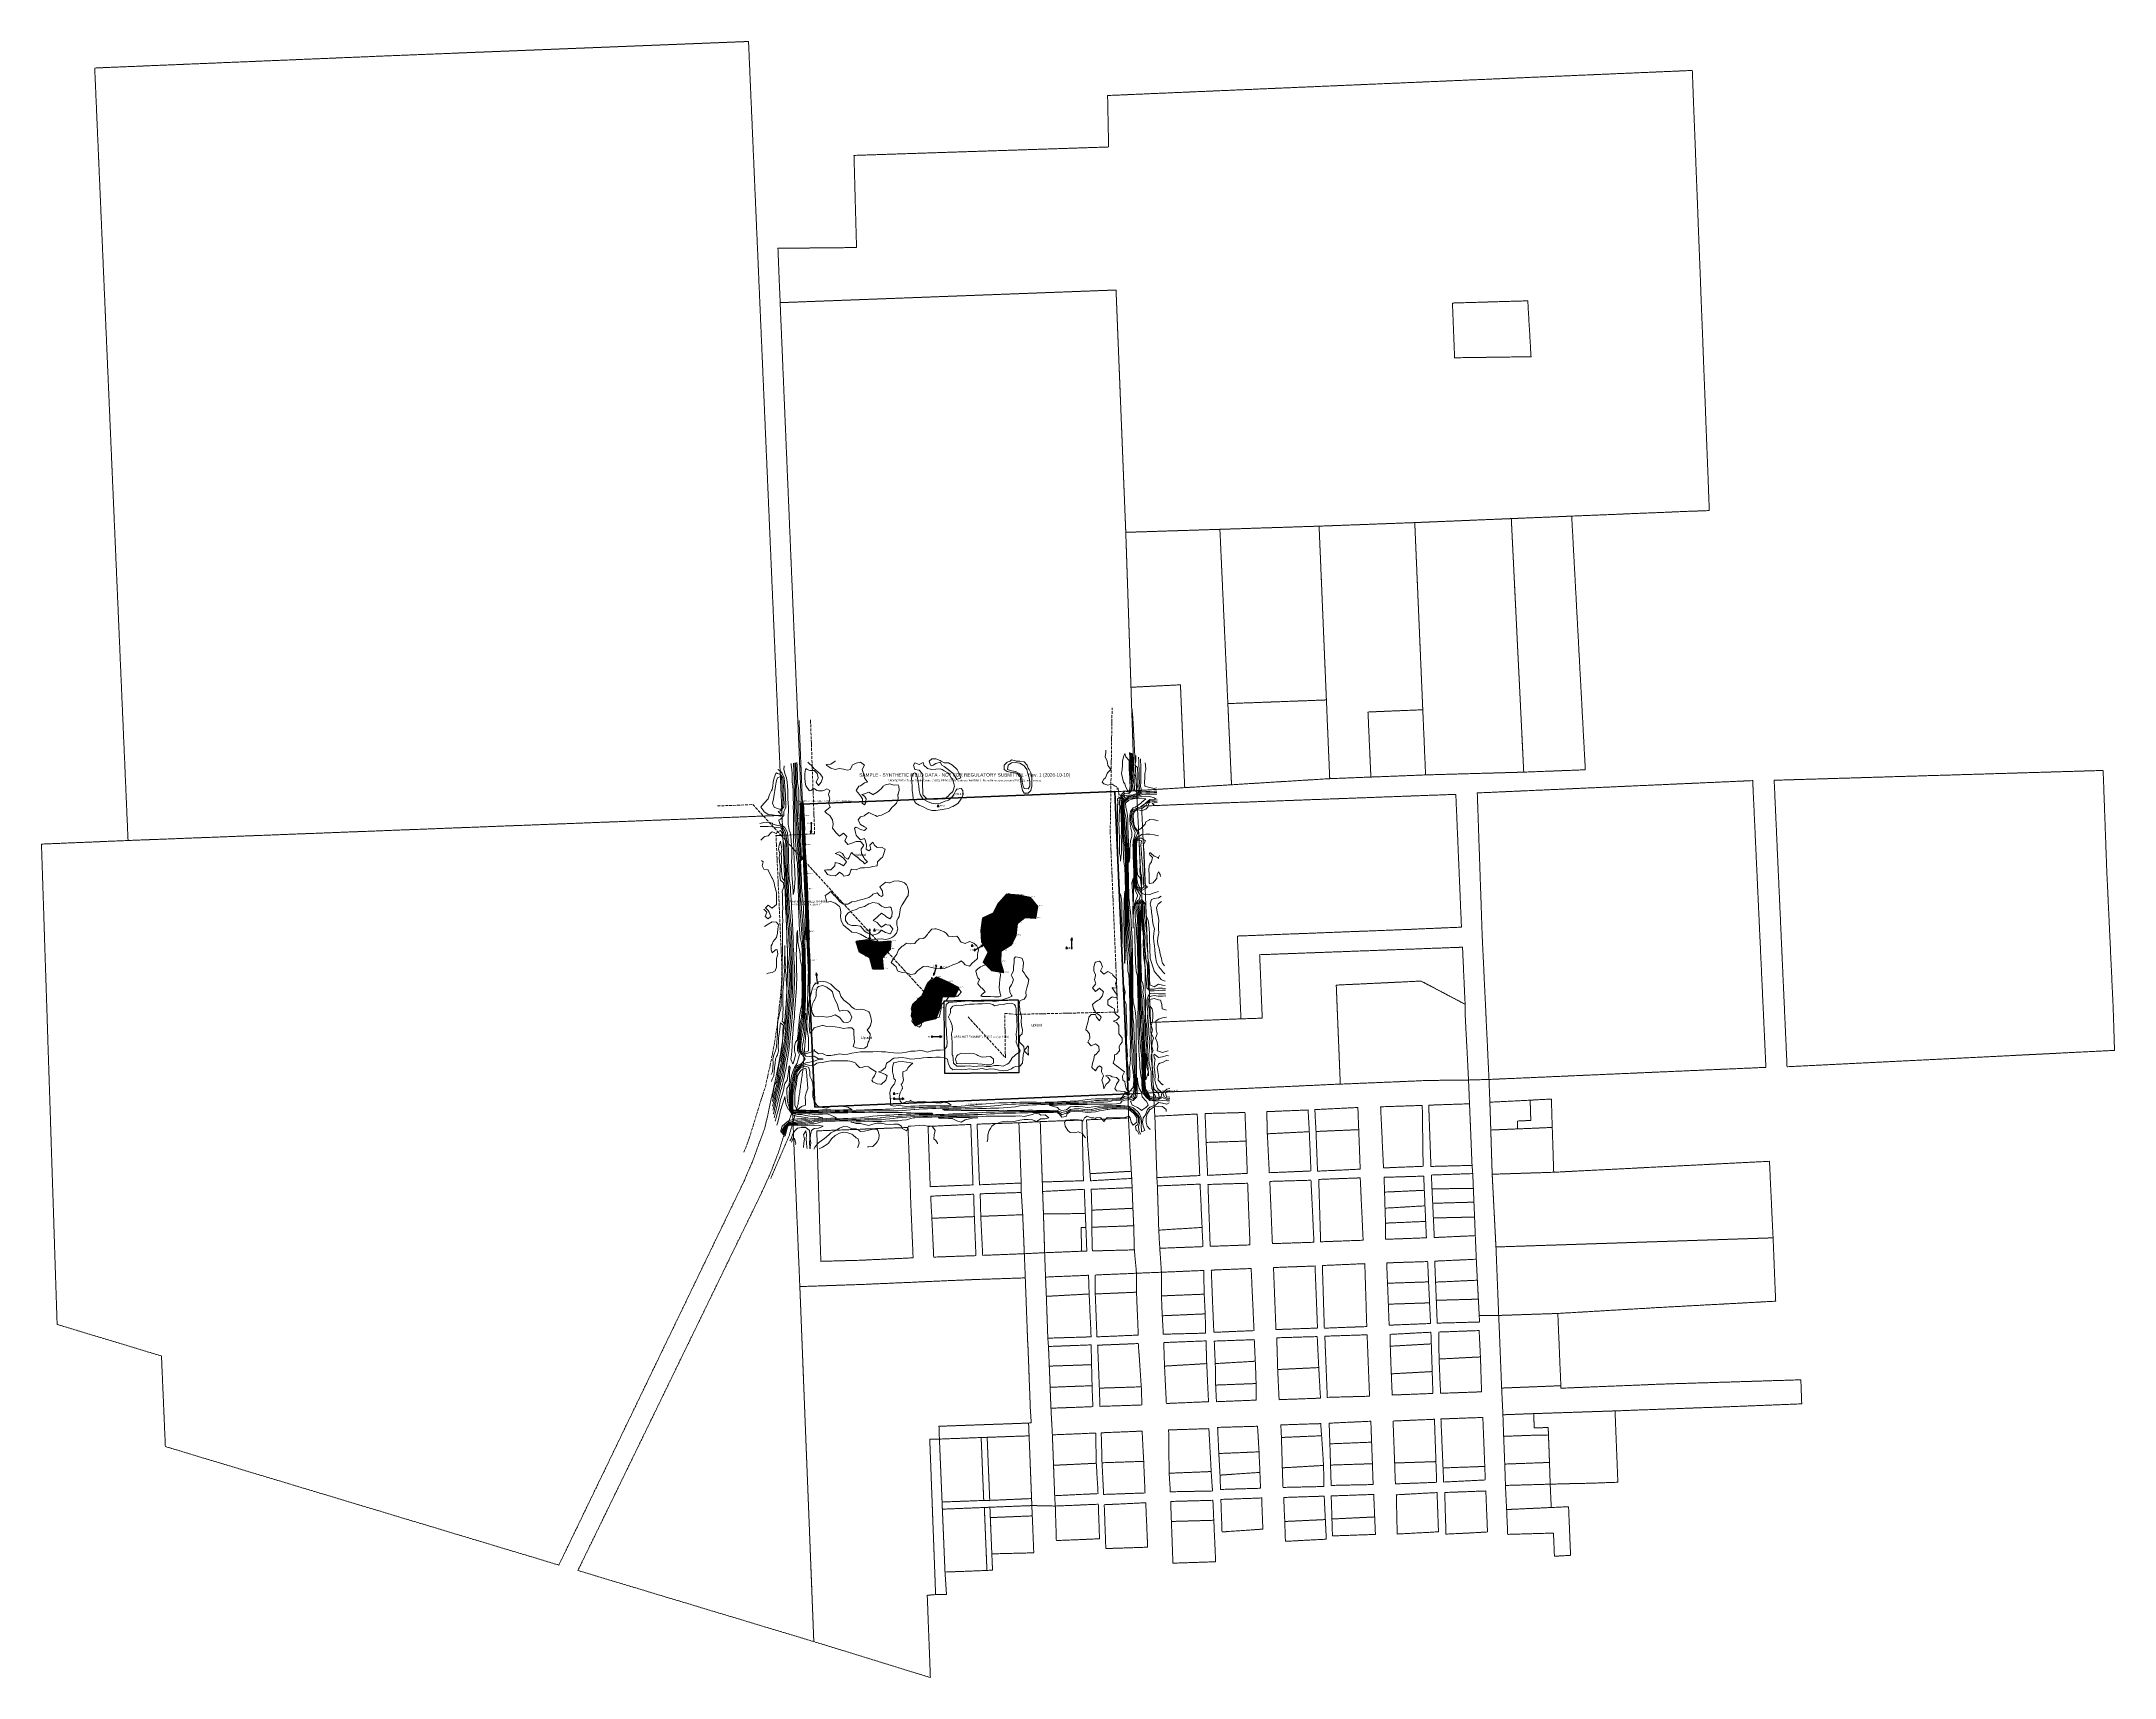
# Model space of a CAD drawing. Extents: x 2926914 to 2934323, y 13779309 to 13785155.
import ezdxf
from ezdxf.enums import TextEntityAlignment as Align

# ---------------------------------------------------------------- set-up
doc = ezdxf.new("R2010")
doc.units = 21
doc.header["$LTSCALE"] = 10
doc.header["$MEASUREMENT"] = 0
doc.linetypes.add('DASHDOT', pattern=[1.4, 1, -0.2, 0, -0.2])
doc.linetypes.add('DASHED', pattern=[0.6, 0.5, -0.1])
for name, color, linetype, lineweight in [('ANNO-LABELS', 7, 'CONTINUOUS', 18), ('ANNO-SAMPLE', 1, 'CONTINUOUS', 35), ('AQ-DATAPOINT', 7, 'CONTINUOUS', 25), ('AQ-FLAG', 2, 'CONTINUOUS', 13), ('AQ-FLAG-ID', 7, 'CONTINUOUS', 13), ('AQ-NONWETLAND', 6, 'CONTINUOUS', 35), ('AQ-NOT-EXAMINED', 7, 'DASHED', 25), ('AQ-PHOTO', 30, 'CONTINUOUS', 25), ('AQ-WETLAND', 5, 'CONTINUOUS', 35), ('AQ-WETLAND-HATCH', 5, 'CONTINUOUS', 13), ('EXIST-DITCH-NHD', 4, 'DASHED', 18), ('EXIST-PIPELINE-RRC', 30, 'DASHDOT', 18), ('PROJ-ADJOINING', 8, 'DASHED', 13), ('PROJ-AREA', 7, 'CONTINUOUS', 70), ('PROJ-LINE-DIMS', 7, 'CONTINUOUS', 18), ('REF-POINT', 7, 'CONTINUOUS', 25), ('TOPO-CONTOUR', 34, 'CONTINUOUS', 9)]:
    doc.layers.add(name, color=color, linetype=linetype, lineweight=lineweight)
doc.styles.add('LABEL', font='arial.ttf')

# ---------------------------------------------------------------- blocks, each defined once
blk = doc.blocks.new('DP_WETLAND')
at = {"lineweight": -2}
h = blk.add_hatch(color=0, dxfattribs=at)
h.dxf.hatch_style = 1
h.paths.add_polyline_path([(0, 4), (-3.5, -2), (3.5, -2)])
at = {"color": 0, "lineweight": -2}
blk.add_lwpolyline([(0, 4), (-3.5, -2), (3.5, -2)], close=True, dxfattribs=at)
blk = doc.blocks.new('DP_UPLAND')
at = {"color": 0, "lineweight": -2}
blk.add_lwpolyline([(0, 4), (-3.5, -2), (3.5, -2)], close=True, dxfattribs=at)
blk = doc.blocks.new('OHWM_POINT')
at = {"color": 0, "lineweight": -2}
blk.add_lwpolyline([(0, 4), (3, 0), (0, -4), (-3, 0)], close=True, dxfattribs=at)
blk = doc.blocks.new('PHOTO_ARROW')
at = {"color": 0, "lineweight": -2}
blk.add_line((0, 2), (0, 30), dxfattribs=at)
for points in [[(0, 36), (-3, 28), (3, 28)], [(-2, -2), (2, -2), (2, 2), (-2, 2)]]:
    blk.add_lwpolyline(points, close=True, dxfattribs=at)
blk = doc.blocks.new('REF_POINT')
at = {"color": 0, "lineweight": -2}
for p, q in [((-6, 0), (6, 0)), ((0, -6), (0, 6))]:
    blk.add_line(p, q, dxfattribs=at)
blk.add_circle((0, 0), 4, dxfattribs=at)

msp = doc.modelspace()

# ---------------------------------------------------------------- hatches: boundary and pattern name
at = {"layer": 'AQ-WETLAND-HATCH'}
h = msp.add_hatch(dxfattribs=at)
h.set_pattern_fill('ANSI31', scale=4)
h.paths.add_polyline_path([(2930363.7, 13782107.5), (2930406.9, 13782104.1), (2930447.3, 13782096.2), (2930474.6, 13782064.2), (2930467.3, 13782021.9), (2930428.4, 13782024.3), (2930401.9, 13782003.7), (2930397.2, 13781960), (2930380.1, 13781927.1), (2930343.2, 13781904.8), (2930342, 13781865.5), (2930352.3, 13781828), (2930309.2, 13781835.3), (2930280.6, 13781864.3), (2930299.1, 13781900.4), (2930275.5, 13781937.8), (2930272.2, 13781979.7), (2930278.4, 13782021.9), (2930317.1, 13782039.8), (2930335.7, 13782076.8)])
h = msp.add_hatch(dxfattribs=at)
h.set_pattern_fill('ANSI31', scale=4)
h.paths.add_polyline_path([(2929865.2, 13781945.1), (2929907.5, 13781936.4), (2929950.4, 13781940), (2929947.8, 13781911.4), (2929918.4, 13781878.9), (2929922.3, 13781840.5), (2929886, 13781841.8), (2929875, 13781881.6), (2929838.5, 13781902.4), (2929826.5, 13781939.1)])
h = msp.add_hatch(dxfattribs=at)
h.set_pattern_fill('ANSI31', scale=4)
h.paths.add_polyline_path([(2930112.6, 13781811.2), (2930154, 13781793.7), (2930192.9, 13781772.9), (2930178, 13781742.2), (2930133.6, 13781741.3), (2930125, 13781700.5), (2930110.9, 13781664.2), (2930068.6, 13781654.7), (2930038.4, 13781638.4), (2930024.2, 13781674.8), (2930031.2, 13781717.3), (2930063.3, 13781747), (2930080.7, 13781788.2)])

# ---------------------------------------------------------------- linework, layer by layer
at = {"layer": 'AQ-FLAG'}
for p in [(2929637.2, 13782386.3), (2929640.6, 13782282.8), (2929645.5, 13782179.4), (2929650.6, 13782076), (2930335.7, 13782076.8), (2930363.7, 13782107.5), (2930406.9, 13782104.1), (2930447.3, 13782096.2), (2930474.6, 13782064.2), (2930272.2, 13781979.7), (2930278.4, 13782021.9), (2930317.1, 13782039.8), (2930401.9, 13782003.7), (2930428.4, 13782024.3), (2930467.3, 13782021.9), (2929654.8, 13781972.6), (2929826.5, 13781939.1), (2929865.2, 13781945.1), (2929907.5, 13781936.4), (2929947.8, 13781911.4), (2929950.4, 13781940), (2930275.5, 13781937.8), (2930343.2, 13781904.8), (2930380.1, 13781927.1), (2930397.2, 13781960), (2929659.9, 13781869.2), (2929838.5, 13781902.4), (2929875, 13781881.6), (2929886, 13781841.8), (2929918.4, 13781878.9), (2929922.3, 13781840.5), (2930280.6, 13781864.3), (2930299.1, 13781900.4), (2930309.2, 13781835.3), (2930342, 13781865.5), (2929659, 13781765.8), (2930080.7, 13781788.2), (2930112.6, 13781811.2), (2930154, 13781793.7), (2930192.9, 13781772.9), (2930352.3, 13781828), (2930031.2, 13781717.3), (2930063.3, 13781747), (2930125, 13781700.5), (2930133.6, 13781741.3), (2930178, 13781742.2), (2930024.2, 13781674.8), (2930038.4, 13781638.4), (2930068.6, 13781654.7), (2930110.9, 13781664.2)]:
    msp.add_point(p, dxfattribs=at)
at = {"layer": 'AQ-NONWETLAND'}
msp.add_lwpolyline([(2929637.4, 13782381.3), (2929637.5, 13782376.3), (2929637.6, 13782371.3), (2929637.7, 13782366.3), (2929637.7, 13782361.3), (2929638.4, 13782351.3), (2929639, 13782341.3), (2929639.3, 13782331.4), (2929639.5, 13782321.4), (2929639.8, 13782311.4), (2929640.1, 13782301.4), (2929640.4, 13782291.4), (2929640.6, 13782281.4), (2929640.9, 13782271.4), (2929641.5, 13782261.4), (2929642.1, 13782251.4), (2929642.3, 13782241.4), (2929642.7, 13782231.4), (2929643, 13782221.4), (2929643.6, 13782211.5), (2929644.1, 13782201.5), (2929644.8, 13782191.5), (2929645.4, 13782181.5), (2929646, 13782171.5), (2929646.7, 13782161.5), (2929646.9, 13782151.5), (2929647.6, 13782141.6), (2929648.2, 13782131.6), (2929648.7, 13782121.6), (2929649.5, 13782111.6), (2929649.8, 13782101.6), (2929650.2, 13782091.6), (2929650.4, 13782081.6), (2929650.7, 13782071.6), (2929651, 13782061.6), (2929651.5, 13782051.6), (2929652.1, 13782041.7), (2929652.4, 13782031.7), (2929652.7, 13782021.7), (2929652.9, 13782011.7), (2929653, 13782001.7), (2929653.7, 13781991.7), (2929654.2, 13781981.7), (2929654.8, 13781971.7), (2929655.5, 13781961.7), (2929656.1, 13781951.8), (2929656.4, 13781941.8), (2929656.7, 13781931.8), (2929657.3, 13781921.8), (2929658, 13781911.8), (2929658.6, 13781901.8), (2929659.2, 13781891.8), (2929659.5, 13781881.8), (2929659.9, 13781871.8), (2929660.1, 13781861.8), (2929660.4, 13781851.8), (2929660.7, 13781841.8), (2929660.9, 13781831.8), (2929660.9, 13781821.8), (2929660.6, 13781811.8), (2929660.3, 13781801.8), (2929660, 13781791.8), (2929659.6, 13781781.7), (2929659.4, 13781771.7), (2929659, 13781765.9), (2929632.7, 13782349.7), (2929631.5, 13782386.1), (2929637.2, 13782386.3)], close=True, dxfattribs=at)
at = {"layer": 'AQ-NOT-EXAMINED'}
msp.add_lwpolyline([(2930407.8, 13781469.9), (2930143.4, 13781466.8), (2930140.2, 13781727.1), (2930404.6, 13781730.3)], close=True, dxfattribs=at)
at = {"layer": 'AQ-WETLAND'}
for points in [[(2930363.7, 13782107.5), (2930406.9, 13782104.1), (2930447.3, 13782096.2), (2930474.6, 13782064.2), (2930467.3, 13782021.9), (2930428.4, 13782024.3), (2930401.9, 13782003.7), (2930397.2, 13781960), (2930380.1, 13781927.1), (2930343.2, 13781904.8), (2930342, 13781865.5), (2930352.3, 13781828), (2930309.2, 13781835.3), (2930280.6, 13781864.3), (2930299.1, 13781900.4), (2930275.5, 13781937.8), (2930272.2, 13781979.7), (2930278.4, 13782021.9), (2930317.1, 13782039.8), (2930335.7, 13782076.8)], [(2929865.2, 13781945.1), (2929907.5, 13781936.4), (2929950.4, 13781940), (2929947.8, 13781911.4), (2929918.4, 13781878.9), (2929922.3, 13781840.5), (2929886, 13781841.8), (2929875, 13781881.6), (2929838.5, 13781902.4), (2929826.5, 13781939.1)], [(2930112.6, 13781811.2), (2930154, 13781793.7), (2930192.9, 13781772.9), (2930178, 13781742.2), (2930133.6, 13781741.3), (2930125, 13781700.5), (2930110.9, 13781664.2), (2930068.6, 13781654.7), (2930038.4, 13781638.4), (2930024.2, 13781674.8), (2930031.2, 13781717.3), (2930063.3, 13781747), (2930080.7, 13781788.2)]]:
    msp.add_lwpolyline(points, close=True, dxfattribs=at)
at = {"layer": 'EXIST-DITCH-NHD'}
for points in [[(2929621.9, 13782729.1), (2929633.7, 13782443.9), (2929651.2, 13782158.5), (2929658.7, 13781948.8), (2929650.3, 13781660.7), (2929635.1, 13781476.4), (2929618.2, 13781358), (2929587.2, 13781247.2), (2929520.5, 13781091.8)], [(2930871.1, 13781458.9), (2930861.2, 13781606.6), (2930857.9, 13781884.3), (2930815.8, 13782724.9), (2930812.2, 13782767.4)]]:
    msp.add_lwpolyline(points, dxfattribs=at)
at = {"layer": 'EXIST-PIPELINE-RRC'}
for points in [[(2929557.8, 13782318), (2929677.6, 13782323.7), (2929662.8, 13782730.7)], [(2930739.1, 13782667.6), (2930740.7, 13782774)], [(2930587.6, 13781682.9), (2930761.1, 13781686.7), (2930734, 13782329.7), (2930739.1, 13782667.6)], [(2929330.4, 13782423.2), (2929457.1, 13782428.2), (2929557.8, 13782318)], [(2929424.9, 13781186.4), (2929444.1, 13781236.1), (2929457.5, 13781280.5), (2929475.1, 13781336.5), (2929487.9, 13781377.8), (2929501.9, 13781421), (2929509.8, 13781458.1), (2929518.3, 13781495.2), (2929527.4, 13781539.6), (2929534.7, 13781579.2), (2929543.2, 13781633.3), (2929549.9, 13781690.5), (2929554.2, 13781733.1), (2929558.4, 13781774.5), (2929560.3, 13781823.7), (2929560.3, 13781854.2), (2929541.2, 13782285.1), (2929539.4, 13782317.1), (2929557.8, 13782318)], [(2929557.8, 13782318), (2930086.2, 13781739.5)], [(2930225.9, 13781669.5), (2930359.3, 13781523.7), (2930357.2, 13781682), (2930377.5, 13781680.2), (2930395.9, 13781678.6), (2930587.6, 13781682.9)]]:
    msp.add_lwpolyline(points, dxfattribs=at)
at = {"layer": 'PROJ-ADJOINING'}
for points in [[(2929561.1, 13782389.6), (2927223.8, 13782299.8), (2927104.6, 13785059.9), (2928214, 13785105.9), (2929441.3, 13785154.7)], [(2932814.3, 13785051.2), (2932875.2, 13783478.5), (2932875.2, 13783478.5), (2932807.2, 13783476.2), (2932496, 13783463.4), (2932383.3, 13783458.8), (2932167.4, 13783449.9), (2931822.4, 13783435.6), (2931480.5, 13783422.9), (2931126, 13783411.6), (2930789.6, 13783400.9), (2930754.8, 13784266.7), (2929554.3, 13784221.5), (2929554.3, 13784222.7), (2929546.4, 13784415.7), (2929827.3, 13784418.4), (2929827.3, 13784419.6), (2929818.2, 13784747.6), (2930728.3, 13784777.8), (2930724.6, 13784961.6)], [(2929554.3, 13784221.5), (2930754.8, 13784266.7), (2930789.6, 13783400.9), (2930808.2, 13782847.2), (2930820.6, 13782477.5), (2930750, 13782474.3), (2929630.1, 13782429.1)], [(2931957.1, 13784220.1), (2931964.8, 13784024.6), (2932238, 13784028.3), (2932226.3, 13784228.1)], [(2931000.2, 13782488.6), (2930985, 13782856.1), (2930808.2, 13782847.2), (2930789.6, 13783400.9), (2931126, 13783411.6), (2931154.4, 13782788.9), (2931167.6, 13782499)], [(2931506.6, 13782802), (2931154.4, 13782788.9), (2931126, 13783411.6), (2931480.5, 13783422.9)], [(2931655.2, 13782758.9), (2931665.6, 13782526.5), (2931518.5, 13782520.7), (2931514.2, 13782622.4), (2931506.6, 13782802), (2931480.5, 13783422.9), (2931822.4, 13783435.6), (2931851.1, 13782766.9)], [(2931822.4, 13783435.6), (2932167.4, 13783449.9), (2932211.9, 13782544), (2931861.1, 13782534.1), (2931851.1, 13782766.9)], [(2932167.4, 13783449.9), (2932383.3, 13783458.8), (2932432, 13782552.5), (2932211.9, 13782544)], [(2931000.2, 13782488.6), (2930820.6, 13782477.5), (2930808.2, 13782847.2), (2930985, 13782856.1)], [(2931392.3, 13782512.9), (2931167.6, 13782499), (2931154.4, 13782788.9), (2931506.6, 13782802), (2931514.2, 13782622.4), (2931518.5, 13782520.7)], [(2931861.1, 13782534.1), (2931665.6, 13782526.5), (2931655.2, 13782758.9), (2931851.1, 13782766.9)], [(2933077.4, 13781489.2), (2932087.8, 13781446), (2932063.5, 13781957.5), (2932045.9, 13782469.7), (2933030.2, 13782513.8)], [(2934323.4, 13781549.8), (2933153, 13781491.3), (2933106.9, 13782515), (2934282.7, 13782550.1), (2934295.3, 13782199.8), (2934318.4, 13781704.8)], [(2931023.9, 13782429.8), (2931969.2, 13782464.7), (2931989.3, 13781990.2), (2931842, 13781983.9), (2931815.6, 13781982.6), (2931188.4, 13781958.4), (2931201.2, 13781662.5), (2930878.2, 13781649.7), (2930857, 13782174.3), (2930856.6, 13782194.8), (2930846.1, 13782422.7), (2930998.6, 13782428.9)], [(2929426.7, 13781085.5), (2928763.4, 13779710.9), (2927357.1, 13780134.3), (2927343.2, 13780458), (2926970.2, 13780570.7), (2926914.3, 13782286.9), (2927223.8, 13782299.8), (2929561.1, 13782389.6), (2929580, 13781918.8), (2929580.9, 13781849.9), (2929579.6, 13781790.5), (2929575, 13781703.8), (2929568.1, 13781628.3), (2929560.4, 13781566.4), (2929550.8, 13781510.5), (2929536.1, 13781439.2), (2929535.3, 13781435.7), (2929500, 13781273.4), (2929478.5, 13781216), (2929454.4, 13781149.7)], [(2932002.3, 13781714.6), (2931845.1, 13781797.5), (2931809.1, 13781795.8), (2931786.2, 13781794.7), (2931641.9, 13781787.8), (2931559.5, 13781783.9), (2931541.8, 13781783.1), (2931542, 13781779.1), (2931556.3, 13781429.3), (2931556.2, 13781429.3), (2931529, 13781428.2), (2931426.6, 13781423.5), (2931407.7, 13781422.6), (2931258.3, 13781415.8), (2931177.3, 13781412.1), (2931026.7, 13781405.1), (2930997.4, 13781403.8), (2930888.3, 13781398.8), (2930878.2, 13781649.7), (2931201.2, 13781662.5), (2931277.4, 13781665), (2931268.1, 13781891.7), (2931993.1, 13781918.5)], [(2931556.3, 13781429.3), (2931542, 13781779.1), (2931541.8, 13781783.1), (2931559.5, 13781783.9), (2931641.9, 13781787.8), (2931786.2, 13781794.7), (2931809.1, 13781795.8), (2931845.1, 13781797.5), (2932002.3, 13781714.6), (2932003.1, 13781696.9), (2932003.1, 13781669.3), (2932014.5, 13781444), (2931869.9, 13781442.4), (2931845.5, 13781441.4), (2931697.7, 13781435.1), (2931618.2, 13781431.9)], [(2930917, 13780757.2), (2930827.8, 13780753.5), (2930820.2, 13780837.2), (2930818, 13780923.2), (2930815, 13780985.7), (2930812.4, 13781059.3), (2930810.8, 13781092.4), (2930809.3, 13781118), (2930805.8, 13781177.5), (2930799.3, 13781308.4), (2930797.7, 13781394.2), (2930888.3, 13781398.8), (2930893.6, 13781314.7), (2930900.8, 13781095.5), (2930902.6, 13781065.5), (2930907.5, 13780907.7), (2930911.1, 13780842.7)], [(2932014.5, 13781444), (2932087.8, 13781446), (2932090.8, 13781364.7), (2932094.1, 13781265.3), (2932099.1, 13781107.3), (2932112.6, 13780847.4), (2932122.4, 13780602.8), (2932052.7, 13780603), (2932049.7, 13780661), (2932042.3, 13780803.6), (2932038.8, 13780887.9), (2932036.1, 13780954.4), (2932033.9, 13781007.6), (2932031.9, 13781056.9), (2932029.7, 13781109.6), (2932027.2, 13781138.9), (2932018.1, 13781359.1)], [(2929624.7, 13780705.9), (2929674.7, 13779437.4), (2928831.5, 13779691.5), (2929489.4, 13781044), (2929521.2, 13781115.6), (2929548.2, 13781184.8), (2929567.7, 13781246.4), (2929598.5, 13781333.1)], [(2930900.8, 13781095.5), (2930893.6, 13781314.7), (2931045, 13781322.5), (2931054, 13781102.7)], [(2931073.2, 13781324.3), (2931215.5, 13781327.9), (2931219.7, 13781225.8), (2931076.8, 13781221)], [(2931445.5, 13781259.4), (2931295.4, 13781251.8), (2931293.6, 13781330.9), (2931441.3, 13781336.9)], [(2931622.1, 13781266.6), (2931469.5, 13781260.1), (2931465.3, 13781338.1), (2931619.1, 13781345.9)], [(2931700.4, 13781348.2), (2931849.3, 13781353.3), (2931852.3, 13781135.7), (2931710.7, 13781129.9)], [(2931872.3, 13781354.1), (2932018.1, 13781359.1), (2932027.2, 13781138.9), (2931880.2, 13781135.3)], [(2932190.2, 13781269.3), (2932094.1, 13781265.3), (2932090.8, 13781364.7), (2932234.9, 13781372), (2932237.1, 13781299.5), (2932189.2, 13781297.5)], [(2932190.2, 13781269.3), (2932189.2, 13781297.5), (2932237.1, 13781299.5), (2932234.9, 13781372), (2932310.7, 13781375.9), (2932313.8, 13781274.5)], [(2929685.3, 13781262.3), (2929834.9, 13781267.7), (2929860, 13781269), (2930011.2, 13781274.4), (2930019.5, 13781059.3), (2930020.4, 13781024.6), (2930029.6, 13780808.6), (2929880.3, 13780801.9), (2929853.1, 13780800.3), (2929699.7, 13780796.1)], [(2930090.7, 13781062.9), (2930082.9, 13781278.1), (2930235.9, 13781285.4), (2930243.7, 13781069.2)], [(2930266.7, 13781069.7), (2930258.3, 13781286.4), (2930407.7, 13781291.1), (2930416, 13781076)], [(2930499.6, 13780826.9), (2930427, 13780823.3), (2930421.2, 13780962.7), (2930416, 13781042.1), (2930416, 13781076), (2930407.7, 13781291.1), (2930483.9, 13781295.3), (2930491.2, 13781079.7), (2930492.3, 13781045.7), (2930495.4, 13780965.8)], [(2930491.2, 13781079.7), (2930483.9, 13781295.3), (2930633.3, 13781301.1), (2930638.3, 13781084.1)], [(2930664.2, 13781109.4), (2930661.8, 13781109.2), (2930653.9, 13781212), (2930649.4, 13781301.6), (2930799.3, 13781308.4), (2930805.8, 13781177.5), (2930809.3, 13781118)], [(2931445.5, 13781259.4), (2931451.5, 13781118.9), (2931302.6, 13781112.9), (2931295.4, 13781251.8)], [(2931622.1, 13781266.6), (2931627.5, 13781125.5), (2931475, 13781118.3), (2931469.5, 13781260.1)], [(2932319, 13781114.4), (2932099.1, 13781107.3), (2932094.1, 13781265.3), (2932190.2, 13781269.3), (2932313.8, 13781274.5)], [(2931076.8, 13781221), (2931219.7, 13781225.8), (2931223.9, 13781110.5), (2931082.2, 13781103.3)], [(2930810.8, 13781092.4), (2930665.2, 13781084.1), (2930663.8, 13781084.1), (2930661.8, 13781109.2), (2930664.2, 13781109.4), (2930809.3, 13781118)], [(2931486, 13780866), (2931479.2, 13781088.9), (2931627.5, 13781094.3), (2931637.9, 13780871.5)], [(2931714.4, 13781043.4), (2931712.8, 13781096.4), (2931854.4, 13781100.5), (2931856.6, 13781050)], [(2932031.9, 13781056.9), (2931884, 13781055), (2931881.7, 13781104.5), (2932029.7, 13781109.6)], [(2932099.1, 13781107.3), (2932319, 13781114.4), (2933090.1, 13781153.6), (2933103, 13780880.1), (2932112.6, 13780847.4)], [(2930248.4, 13780955.9), (2930096.5, 13780950), (2930092.3, 13781029), (2930245.8, 13781035.8)], [(2930271.4, 13780957), (2930269.3, 13781037.4), (2930416, 13781042.1), (2930421.2, 13780962.7)], [(2930644.9, 13780966.8), (2930495.4, 13780965.8), (2930492.3, 13781045.7), (2930641.4, 13781053.5)], [(2930815, 13780985.7), (2930668.2, 13780978.9), (2930666.1, 13781053.5), (2930812.4, 13781059.3)], [(2930902.6, 13781065.5), (2931055.2, 13781072.1), (2931062.3, 13780917.2), (2930907.5, 13780907.7)], [(2931091.2, 13780849.9), (2931083.4, 13781070.9), (2931225.1, 13781075.1), (2931233.5, 13780854.7)], [(2931313.6, 13780859.3), (2931304.4, 13781081.7), (2931451.5, 13781085.9), (2931462.2, 13780864.3)], [(2931716.2, 13780986.1), (2931714.4, 13781043.4), (2931856.6, 13781050), (2931859, 13780994.4)], [(2932033.9, 13781007.6), (2931886.5, 13781003.5), (2931884, 13781055), (2932031.9, 13781056.9)], [(2930254.1, 13780816.5), (2930103.2, 13780811.3), (2930096.5, 13780950), (2930248.4, 13780955.9)], [(2930427, 13780823.3), (2930278.2, 13780817.5), (2930271.4, 13780957), (2930421.2, 13780962.7)], [(2930499.6, 13780826.9), (2930495.4, 13780965.8), (2930644.9, 13780966.8), (2930647.1, 13780917.5), (2930629.8, 13780916.7), (2930631.8, 13780832.2)], [(2930818, 13780923.2), (2930668, 13780918), (2930668.2, 13780978.9), (2930815, 13780985.7)], [(2931717.9, 13780932.6), (2931716.2, 13780986.1), (2931859, 13780994.4), (2931861.4, 13780938.8)], [(2932036.1, 13780954.4), (2931889, 13780951.1), (2931886.5, 13781003.5), (2932033.9, 13781007.6)], [(2932038.8, 13780887.9), (2931892.3, 13780881.2), (2931889, 13780951.1), (2932036.1, 13780954.4)], [(2930650.3, 13780833), (2930631.8, 13780832.2), (2930629.8, 13780916.7), (2930647.1, 13780917.5)], [(2930820.2, 13780837.2), (2930670.2, 13780833.3), (2930668, 13780918), (2930818, 13780923.2)], [(2930907.5, 13780907.7), (2931062.3, 13780917.2), (2931065.4, 13780848.7), (2930911.1, 13780842.7)], [(2931718.2, 13780874.8), (2931717.9, 13780932.6), (2931861.4, 13780938.8), (2931864, 13780880.2)], [(2933112.3, 13780653.7), (2932697.1, 13780631.3), (2932333.7, 13780609.9), (2932122.4, 13780602.8), (2932112.6, 13780847.4), (2933103, 13780880.1)], [(2930537.8, 13779921.8), (2930453.9, 13779923.5), (2930452.9, 13779948.5), (2930444.1, 13780172.6), (2930442.1, 13780218.2), (2930451.7, 13780219), (2930448.6, 13780265.1), (2930440.4, 13780484.2), (2930438.6, 13780516.4), (2930430.4, 13780737), (2930427, 13780823.3), (2930499.6, 13780826.9), (2930502.8, 13780739.9), (2930505.7, 13780671.1), (2930511, 13780521.6), (2930513.3, 13780491.8), (2930516.2, 13780421.7), (2930519.2, 13780346.1), (2930522.1, 13780271.2), (2930527.3, 13780176.1), (2930531.4, 13780067.4), (2930535.5, 13779958.8)], [(2931871.8, 13780722.7), (2931725, 13780717.9), (2931722.1, 13780790.6), (2931868.4, 13780795.4)], [(2932046.1, 13780728.7), (2931896.8, 13780721.8), (2931893.8, 13780796.8), (2932042.3, 13780803.6)], [(2930091.3, 13779309.1), (2929674.7, 13779437.4), (2929624.7, 13780705.9), (2929707.7, 13780708.8), (2929856.3, 13780713.8), (2929883.9, 13780715.2), (2930031.8, 13780721.5), (2930107.5, 13780725.1), (2930257.6, 13780731.4), (2930282, 13780732.2), (2930430.4, 13780737), (2930438.6, 13780516.4), (2930440.4, 13780484.2), (2930448.6, 13780265.1), (2930451.7, 13780219), (2930442.1, 13780218.2), (2930122, 13780206.8), (2930123.5, 13780161), (2930089, 13780161), (2930110, 13779605.3), (2930080, 13779603)], [(2930658.7, 13780679.5), (2930505.7, 13780671.1), (2930502.8, 13780739.9), (2930656.4, 13780746.3)], [(2930827.8, 13780685.8), (2930680.6, 13780679.5), (2930679.6, 13780747.3), (2930827.8, 13780753.5)], [(2930917, 13780757.2), (2931068.3, 13780763.5), (2931069.8, 13780678.8), (2930917, 13780672.6)], [(2931104.2, 13780542.6), (2931095.2, 13780764.7), (2931237.6, 13780770.6), (2931248, 13780548.5)], [(2931474.9, 13780557.8), (2931326.4, 13780552.3), (2931317.5, 13780774), (2931466, 13780779.5)], [(2931643.9, 13780787.8), (2931650.9, 13780563.1), (2931499.3, 13780557.3), (2931492.1, 13780781.2)], [(2931725, 13780717.9), (2931871.8, 13780722.7), (2931875.4, 13780647.8), (2931728, 13780643)], [(2931896.8, 13780721.8), (2932046.1, 13780728.7), (2932049.7, 13780661), (2931899.4, 13780657)], [(2930658.7, 13780679.5), (2930665.7, 13780526.3), (2930511, 13780521.6), (2930505.7, 13780671.1)], [(2930827.8, 13780685.8), (2930834.4, 13780532.6), (2930686.7, 13780526.3), (2930680.6, 13780679.5)], [(2930917, 13780672.6), (2931069.8, 13780678.8), (2931073.5, 13780608.4), (2930920, 13780601.7)], [(2931728, 13780643), (2931875.4, 13780647.8), (2931878.8, 13780574), (2931731, 13780568)], [(2931899.4, 13780657), (2932049.7, 13780661), (2932052.7, 13780603), (2932053.9, 13780579.3), (2931902.7, 13780575.3)], [(2930920, 13780601.7), (2931073.5, 13780608.4), (2931075, 13780539.6), (2930923.8, 13780535.8)], [(2932122.4, 13780602.8), (2932333.7, 13780609.9), (2932344.5, 13780351.7), (2932133, 13780343.3)], [(2930667.4, 13780426.8), (2930516.2, 13780421.7), (2930513.3, 13780491.8), (2930665.7, 13780497.7)], [(2930845.1, 13780347.8), (2930695.2, 13780343), (2930689, 13780496.5), (2930834.4, 13780502.3)], [(2930925.3, 13780505.9), (2931076.5, 13780511.9), (2931078.8, 13780430.7), (2930928.1, 13780421.8)], [(2931109.5, 13780430.8), (2931105.7, 13780511.1), (2931248.8, 13780516.3), (2931252.5, 13780439.2)], [(2931479.3, 13780416.5), (2931332.5, 13780409.6), (2931329.2, 13780522.9), (2931473.8, 13780527.3)], [(2931660.9, 13780314.2), (2931509.8, 13780310.1), (2931501, 13780528.6), (2931652.1, 13780533.6)], [(2931734.8, 13780492.9), (2931733.9, 13780535.1), (2931880.2, 13780542.8), (2931881.5, 13780501.1)], [(2931734.8, 13780492.9), (2931881.5, 13780501.1), (2931884.8, 13780402.2), (2931738.6, 13780394.2)], [(2932057.2, 13780454.6), (2931909.3, 13780447.1), (2931908, 13780543.5), (2932052.6, 13780548.8)], [(2930516.2, 13780421.7), (2930667.4, 13780426.8), (2930669.1, 13780351.8), (2930519.2, 13780346.1)], [(2930928.1, 13780421.8), (2931078.8, 13780430.7), (2931085.3, 13780294.7), (2930934.7, 13780288.2)], [(2931109.5, 13780430.8), (2931252.5, 13780439.2), (2931255.5, 13780359.5), (2931110.7, 13780354)], [(2932057.2, 13780454.6), (2932061.2, 13780329.9), (2931914.6, 13780324.6), (2931909.3, 13780447.1)], [(2930672, 13780276.9), (2930522.1, 13780271.2), (2930519.2, 13780346.1), (2930669.1, 13780351.8)], [(2930695.2, 13780343), (2930845.1, 13780347.8), (2930847.2, 13780282.9), (2930697.3, 13780278)], [(2931110.7, 13780354), (2931255.5, 13780359.5), (2931256, 13780300.2), (2931113.6, 13780294.7)], [(2931479.3, 13780416.5), (2931485.4, 13780307.3), (2931337.5, 13780301.8), (2931332.5, 13780409.6)], [(2931738.6, 13780394.2), (2931884.8, 13780402.2), (2931887.4, 13780324), (2931741.8, 13780318.5)], [(2932133, 13780343.3), (2932344.5, 13780351.7), (2932344.8, 13780342.8), (2932708.7, 13780357.6), (2933202.2, 13780372.8), (2933205.5, 13780287), (2932914.5, 13780275.4), (2932823.7, 13780272.3), (2932708.9, 13780268.1), (2932538.2, 13780261.7), (2932247.5, 13780252), (2932137.5, 13780247.9)], [(2930122, 13780206.8), (2930442.1, 13780218.2), (2930444.1, 13780172.6), (2930294.2, 13780167.3), (2930272.7, 13780166.6), (2930123.5, 13780161)], [(2931265.9, 13780115.5), (2931122.1, 13780109.4), (2931117.8, 13780202.7), (2931260.6, 13780206.9)], [(2931346, 13780166.8), (2931343.7, 13780211.6), (2931486.2, 13780216.3), (2931489.4, 13780173)], [(2931668.2, 13780150), (2931519, 13780144.1), (2931516.6, 13780217.8), (2931665.5, 13780224.9)], [(2931898.1, 13780080.5), (2931750.5, 13780075.6), (2931744.9, 13780225.5), (2931892.8, 13780231.8)], [(2932072.6, 13780063.3), (2931923.5, 13780058), (2931916, 13780232.9), (2932065.8, 13780238.4)], [(2932247.5, 13780252), (2932249.4, 13780200.7), (2932299.3, 13780202.5), (2932300.3, 13780175.7), (2932251.9, 13780174.9), (2932140.1, 13780171), (2932137.5, 13780247.9)], [(2932247.5, 13780252), (2932538.2, 13780261.7), (2932545.4, 13780081.1), (2932548.4, 13780006.9), (2932447, 13780003.2), (2932368.8, 13780001.6), (2932306.4, 13779999.9), (2932304, 13780077.6), (2932300.3, 13780175.7), (2932299.3, 13780202.5), (2932249.4, 13780200.7)], [(2930110, 13779605.3), (2930089, 13780161), (2930123.5, 13780161), (2930133.1, 13779936.1), (2930134.1, 13779910.7), (2930143.5, 13779685.9), (2930148.8, 13779606.1)], [(2930281.9, 13779941.8), (2930133.1, 13779936.1), (2930123.5, 13780161), (2930272.7, 13780166.6)], [(2930272.7, 13780166.6), (2930294.2, 13780167.3), (2930303.4, 13779942), (2930281.9, 13779941.8)], [(2930452.9, 13779948.5), (2930303.4, 13779942), (2930294.2, 13780167.3), (2930444.1, 13780172.6)], [(2930527.3, 13780176.1), (2930682.1, 13780182.6), (2930684.2, 13780074.6), (2930531.4, 13780067.4)], [(2930704.7, 13780076.4), (2930701.9, 13780183.5), (2930848, 13780189.6), (2930853.6, 13780081.5)], [(2930944.6, 13780038.9), (2930942.8, 13780193.7), (2931086.6, 13780198.4), (2931094.9, 13780045.1)], [(2931346, 13780166.8), (2931489.4, 13780173), (2931496.4, 13780066.8), (2931349.1, 13780058.3)], [(2931671, 13780073), (2931521.4, 13780068.1), (2931519, 13780144.1), (2931668.2, 13780150)], [(2932140.1, 13780171), (2932251.9, 13780174.9), (2932300.3, 13780175.7), (2932304, 13780077.6), (2932144.1, 13780071.7)], [(2930690.7, 13779966.2), (2930535.5, 13779958.8), (2930531.4, 13780067.4), (2930684.2, 13780074.6)], [(2930858.5, 13779968.5), (2930710.5, 13779963.3), (2930704.7, 13780076.4), (2930853.6, 13780081.5)], [(2931265.9, 13780115.5), (2931269, 13780042), (2931126.5, 13780032.3), (2931122.1, 13780109.4)], [(2931349.1, 13780058.3), (2931496.4, 13780066.8), (2931498, 13779991.6), (2931351.5, 13779988.4)], [(2931521.4, 13780068.1), (2931671, 13780073), (2931673.7, 13779998.6), (2931523.8, 13779995.5)], [(2931900.7, 13780006.5), (2931753.3, 13780001), (2931750.5, 13780075.6), (2931898.1, 13780080.5)], [(2932074.5, 13780014.9), (2931925.6, 13780007.6), (2931923.5, 13780058), (2932072.6, 13780063.3)], [(2932304, 13780077.6), (2932306.4, 13779999.9), (2932146.5, 13779995.4), (2932144.1, 13780071.7)], [(2930944.6, 13780038.9), (2931094.9, 13780045.1), (2931099.6, 13779975.6), (2930948.8, 13779972.7)], [(2931269, 13780042), (2931271.1, 13779985.3), (2931128.3, 13779981.1), (2931126.5, 13780032.3)], [(2932310.4, 13779916.6), (2932150.7, 13779909.2), (2932146.5, 13779995.4), (2932306.4, 13779999.9)], [(2930304, 13779917.5), (2930284.1, 13779916.5), (2930134.1, 13779910.7), (2930133.1, 13779936.1), (2930281.9, 13779941.8), (2930303.4, 13779942), (2930452.9, 13779948.5), (2930453.9, 13779923.5)], [(2930293.4, 13779691.7), (2930143.5, 13779685.9), (2930134.2, 13779910.7), (2930284.1, 13779916.5)], [(2930284.1, 13779916.5), (2930304, 13779917.5), (2930305.5, 13779880.5), (2930310.9, 13779750.9), (2930313.4, 13779692.7), (2930293.4, 13779691.7)], [(2930305.5, 13779880.5), (2930304, 13779917.5), (2930453.8, 13779923.4), (2930455.4, 13779886.5)], [(2930695.8, 13779804.8), (2930541.5, 13779798.4), (2930537.8, 13779921.8), (2930691.4, 13779928.2)], [(2930718.3, 13779769.9), (2930712.6, 13779926.5), (2930861, 13779933.6), (2930867.8, 13779774.7)], [(2931104.2, 13779870.9), (2930952.6, 13779866.7), (2930950.1, 13779938.2), (2931101, 13779942.3)], [(2931279.5, 13779839.4), (2931133.6, 13779829.2), (2931129.4, 13779945.4), (2931275.3, 13779950.7)], [(2931357.8, 13779866.6), (2931353.9, 13779952.4), (2931498.7, 13779957.1), (2931502.8, 13779873.4)], [(2931679.2, 13779882.8), (2931526.4, 13779875.5), (2931523.8, 13779957.9), (2931675.7, 13779963.3)], [(2931907.2, 13779829.7), (2931759.7, 13779821.7), (2931756.5, 13779962), (2931902.1, 13779970)], [(2932010.7, 13779825.1), (2931934, 13779821.5), (2931929.5, 13779970.2), (2932076.5, 13779975.6), (2932082.4, 13779829.2)], [(2932379.2, 13779745.4), (2932321.7, 13779742.5), (2932318.1, 13779825.3), (2932154.6, 13779820.5), (2932150.7, 13779909.2), (2932310.4, 13779916.6), (2932372.2, 13779919.4)], [(2930305.5, 13779880.5), (2930455.4, 13779886.5), (2930460.8, 13779754.6), (2930310.9, 13779750.9)], [(2931104.2, 13779870.9), (2931110.8, 13779722.8), (2930958.2, 13779717.6), (2930952.6, 13779866.7)], [(2931357.8, 13779866.6), (2931502.8, 13779873.4), (2931506.3, 13779803.4), (2931360.1, 13779795.7)], [(2931526.4, 13779875.5), (2931679.2, 13779882.8), (2931681.9, 13779820.5), (2931561.5, 13779816.2), (2931528.3, 13779815)]]:
    msp.add_lwpolyline(points, close=True, dxfattribs=at)
at = {"layer": 'PROJ-AREA'}
msp.add_lwpolyline([(2929677.8, 13781347.1), (2929632.7, 13782349.7), (2929630.1, 13782429.1), (2930750, 13782474.3), (2930752.5, 13782418.2), (2930797.7, 13781394.2)], close=True, dxfattribs=at)
at = {"layer": 'TOPO-CONTOUR'}
for points, elevation in [([(2929602.5, 13782576.4), (2929602.6, 13782568.7), (2929603.4, 13782553.7), (2929603.8, 13782538.7), (2929604.1, 13782523.7), (2929604.2, 13782508.7), (2929604.7, 13782493.7), (2929605.1, 13782478.7), (2929605.4, 13782463.7), (2929605.8, 13782448.7), (2929605.9, 13782433.7), (2929606, 13782418.7), (2929606.2, 13782403.7), (2929606.5, 13782388.7), (2929606.7, 13782373.7), (2929607.4, 13782358.7), (2929607.8, 13782343.7), (2929607.9, 13782328.7), (2929608.2, 13782313.7), (2929608.9, 13782298.7), (2929609.9, 13782283.7), (2929611, 13782268.7), (2929611.6, 13782253.7), (2929613.3, 13782238.7), (2929615.6, 13782223.7), (2929616, 13782221.4), (2929616.9, 13782208.7), (2929617.2, 13782193.7), (2929617.7, 13782178.7), (2929618.2, 13782163.7), (2929618.4, 13782148.7), (2929618.6, 13782133.7), (2929618.9, 13782118.7), (2929619.4, 13782103.7), (2929619.5, 13782088.7), (2929619.5, 13782073.7), (2929619.8, 13782058.7), (2929620.7, 13782043.7), (2929621.2, 13782028.7), (2929621.7, 13782013.7), (2929622.1, 13781998.7), (2929622.9, 13781983.7), (2929624.7, 13781968.7), (2929626.1, 13781953.7), (2929629.1, 13781938.7), (2929631, 13781932.1), (2929631.8, 13781923.7), (2929633, 13781908.7), (2929633.5, 13781893.7), (2929633.7, 13781878.7), (2929634.1, 13781863.7), (2929634.6, 13781848.7), (2929634.6, 13781833.7), (2929634.9, 13781818.7), (2929635, 13781803.7), (2929635.6, 13781788.7), (2929635.7, 13781773.7), (2929635.8, 13781758.7), (2929635.8, 13781743.7), (2929635.3, 13781728.7), (2929634.4, 13781713.7), (2929633.5, 13781698.7), (2929632.3, 13781683.7), (2929631, 13781671.5), (2929630.4, 13781668.7), (2929627.1, 13781653.7), (2929625, 13781638.7), (2929623.4, 13781623.7), (2929622, 13781608.7), (2929620.3, 13781593.7), (2929618.6, 13781578.7), (2929616.2, 13781563.7), (2929616.6, 13781548.7), (2929623.2, 13781533.7), (2929618.2, 13781518.7), (2929616, 13781508.4), (2929615.4, 13781503.7), (2929605.4, 13781488.7), (2929601, 13781476.2), (2929599.2, 13781473.7), (2929594.4, 13781458.7), (2929592.2, 13781443.7), (2929590.4, 13781428.7), (2929588.3, 13781413.7), (2929586.8, 13781398.7), (2929586.3, 13781383.7), (2929586.8, 13781368.7), (2929588.3, 13781353.7), (2929590.3, 13781338.7), (2929601, 13781327.2), (2929616, 13781325.5), (2929631, 13781325.6), (2929646, 13781324.4), (2929655, 13781323.7), (2929661, 13781322.6), (2929676, 13781320.9), (2929691, 13781322.1), (2929706, 13781321.7), (2929721, 13781323.1), (2929736, 13781318.7), (2929751, 13781311.7), (2929755.6, 13781308.7), (2929751, 13781308.5), (2929736, 13781307.6), (2929721, 13781306.4), (2929706, 13781305.1), (2929691, 13781303.8), (2929676, 13781302.2), (2929661, 13781300.6), (2929646, 13781298.8), (2929631, 13781297.2), (2929616, 13781295.3), (2929609.5, 13781293.7), (2929601, 13781292.7), (2929586, 13781291.3), (2929572.8, 13781278.7), (2929571, 13781274.5), (2929563.9, 13781263.7), (2929560.6, 13781253.8)], 124.5), ([(2929606.4, 13782577.1), (2929606.6, 13782568.7), (2929607.5, 13782553.7), (2929607.8, 13782538.7), (2929608, 13782523.7), (2929608.2, 13782508.7), (2929608.8, 13782493.7), (2929609.3, 13782478.7), (2929609.6, 13782463.7), (2929610.1, 13782448.7), (2929610.3, 13782433.7), (2929610.5, 13782418.7), (2929611, 13782403.7), (2929611.4, 13782388.7), (2929611.7, 13782373.7), (2929612.8, 13782358.7), (2929613.4, 13782343.7), (2929613.7, 13782328.7), (2929614.3, 13782313.7), (2929615.3, 13782298.7), (2929616, 13782292.1), (2929616.6, 13782283.7), (2929617.5, 13782268.7), (2929617.8, 13782253.7), (2929618.8, 13782238.7), (2929619.7, 13782223.7), (2929620.7, 13782208.7), (2929621, 13782193.7), (2929621.8, 13782178.7), (2929622.2, 13782163.7), (2929622.3, 13782148.7), (2929622.8, 13782133.7), (2929623.1, 13782118.7), (2929623.8, 13782103.7), (2929624.1, 13782088.7), (2929624.5, 13782073.7), (2929625.1, 13782058.7), (2929626.4, 13782043.7), (2929627.4, 13782028.7), (2929628.2, 13782013.7), (2929628.9, 13781998.7), (2929630.2, 13781983.7), (2929631, 13781978.6), (2929632, 13781968.7), (2929632.9, 13781953.7), (2929634.3, 13781938.7), (2929635.4, 13781923.7), (2929636.4, 13781908.7), (2929636.8, 13781893.7), (2929637.1, 13781878.7), (2929637.5, 13781863.7), (2929637.9, 13781848.7), (2929637.9, 13781833.7), (2929638.2, 13781818.7), (2929638.3, 13781803.7), (2929638.8, 13781788.7), (2929638.8, 13781773.7), (2929638.9, 13781758.7), (2929638.8, 13781743.7), (2929638.4, 13781728.7), (2929637.6, 13781713.7), (2929636.8, 13781698.7), (2929635.7, 13781683.7), (2929634.4, 13781668.7), (2929632, 13781653.7), (2929631, 13781647.3), (2929629.5, 13781638.7), (2929627.6, 13781623.7), (2929625.7, 13781608.7), (2929623.9, 13781593.7), (2929622.2, 13781578.7), (2929620, 13781563.7), (2929620.7, 13781548.7), (2929631, 13781535.4), (2929633.9, 13781533.7), (2929643.9, 13781518.7), (2929632.3, 13781503.7), (2929631, 13781503.3), (2929616, 13781496.2), (2929610.8, 13781488.7), (2929604.1, 13781473.7), (2929601, 13781459.1), (2929600.9, 13781458.7), (2929597, 13781443.7), (2929594.5, 13781428.7), (2929592, 13781413.7), (2929590.3, 13781398.7), (2929589.8, 13781383.7), (2929590.1, 13781368.7), (2929591.2, 13781353.7), (2929592.6, 13781338.7), (2929601, 13781329.7), (2929616, 13781328.1), (2929631, 13781328.5), (2929646, 13781327.4), (2929661, 13781326.2), (2929676, 13781325.8), (2929691, 13781326.5), (2929706, 13781326.6), (2929721, 13781327.3), (2929736, 13781326.7), (2929751, 13781326.3), (2929766, 13781326.4), (2929781, 13781326.9), (2929796, 13781327.1), (2929811, 13781327.4), (2929826, 13781327.9), (2929841, 13781328.2), (2929856, 13781328.3), (2929871, 13781328.7), (2929886, 13781328.8), (2929901, 13781328.4), (2929916, 13781328.2), (2929931, 13781328.1), (2929946, 13781327.9), (2929961, 13781327.8), (2929976, 13781327.7), (2929991, 13781327.6), (2930006, 13781327.1), (2930021, 13781326.8), (2930036, 13781326), (2930051, 13781325.2), (2930066, 13781325), (2930081, 13781327.1), (2930096, 13781325.8), (2930100.6, 13781323.7), (2930096, 13781323.5), (2930081, 13781323.3), (2930066, 13781323.5), (2930051, 13781323.4), (2930036, 13781322.9), (2930021, 13781322.3), (2930006, 13781321.7), (2929991, 13781320.9), (2929976, 13781320.4), (2929961, 13781319.6), (2929946, 13781318.9), (2929931, 13781318.1), (2929916, 13781317), (2929901, 13781315.8), (2929886, 13781314.4), (2929871, 13781312.4), (2929856, 13781310.8), (2929844.1, 13781308.7), (2929841, 13781308.5), (2929826, 13781307.7), (2929811, 13781307.3), (2929796, 13781306.5), (2929781, 13781306), (2929766, 13781305.4), (2929751, 13781304.8), (2929736, 13781304.1), (2929721, 13781302.9), (2929706, 13781301.6), (2929691, 13781300.1), (2929676, 13781298.1), (2929661, 13781296.3), (2929646, 13781294.2), (2929642.2, 13781293.7), (2929631, 13781292.5), (2929616, 13781291.4), (2929601, 13781290.3), (2929586, 13781289.1), (2929575, 13781278.7), (2929571, 13781269.1), (2929567.5, 13781263.7), (2929563, 13781250.8)], 124), ([(2929610.3, 13782577.8), (2929610.7, 13782568.7), (2929611.6, 13782553.7), (2929611.9, 13782538.7), (2929612, 13782523.7), (2929612.2, 13782508.7), (2929612.8, 13782493.7), (2929613.5, 13782478.7), (2929613.8, 13782463.7), (2929614.5, 13782448.7), (2929614.7, 13782433.7), (2929615, 13782418.7), (2929615.7, 13782403.7), (2929616, 13782396.2), (2929616.3, 13782388.7), (2929616.6, 13782373.7), (2929617.9, 13782358.7), (2929618.3, 13782343.7), (2929618.7, 13782328.7), (2929619, 13782313.7), (2929619.6, 13782298.7), (2929620.5, 13782283.7), (2929621.4, 13782268.7), (2929621.8, 13782253.7), (2929622.7, 13782238.7), (2929623.5, 13782223.7), (2929624.5, 13782208.7), (2929624.9, 13782193.7), (2929625.8, 13782178.7), (2929626.2, 13782163.7), (2929626.3, 13782148.7), (2929626.9, 13782133.7), (2929627.3, 13782118.7), (2929628.2, 13782103.7), (2929628.8, 13782088.7), (2929629.4, 13782073.7), (2929630.3, 13782058.7), (2929631, 13782052.3), (2929632.1, 13782043.7), (2929633.4, 13782028.7), (2929634.2, 13782013.7), (2929634.8, 13781998.7), (2929635.4, 13781983.7), (2929636.5, 13781968.7), (2929637.2, 13781953.7), (2929638.3, 13781938.7), (2929639, 13781923.7), (2929639.8, 13781908.7), (2929640.1, 13781893.7), (2929640.4, 13781878.7), (2929640.9, 13781863.7), (2929641.2, 13781848.7), (2929641.2, 13781833.7), (2929641.4, 13781818.7), (2929641.6, 13781803.7), (2929642, 13781788.7), (2929641.8, 13781773.7), (2929641.9, 13781758.7), (2929641.9, 13781743.7), (2929641.5, 13781728.7), (2929640.7, 13781713.7), (2929640.2, 13781698.7), (2929639.2, 13781683.7), (2929638.2, 13781668.7), (2929636.2, 13781653.7), (2929634.3, 13781638.7), (2929631.9, 13781623.7), (2929631, 13781619.5), (2929629.5, 13781608.7), (2929627.5, 13781593.7), (2929625.8, 13781578.7), (2929623.8, 13781563.7), (2929624.7, 13781548.7), (2929631, 13781540.6), (2929642.9, 13781533.7), (2929646, 13781529.6), (2929661, 13781528.5), (2929676, 13781529), (2929691, 13781520), (2929706, 13781519.7), (2929708.3, 13781518.7), (2929706, 13781518.1), (2929691, 13781517.6), (2929676, 13781511.2), (2929661, 13781508.3), (2929646, 13781505.7), (2929644.3, 13781503.7), (2929631, 13781499), (2929616.3, 13781488.7), (2929616, 13781488.4), (2929607.8, 13781473.7), (2929604.7, 13781458.7), (2929601.8, 13781443.7), (2929601, 13781440.3), (2929598.5, 13781428.7), (2929595.7, 13781413.7), (2929593.8, 13781398.7), (2929593.2, 13781383.7), (2929593.4, 13781368.7), (2929594.1, 13781353.7), (2929594.9, 13781338.7), (2929601, 13781332.2), (2929616, 13781330.7), (2929631, 13781331.4), (2929646, 13781330.3), (2929661, 13781329.2), (2929676, 13781329), (2929691, 13781329.7), (2929706, 13781330.1), (2929721, 13781330.9), (2929736, 13781330.2), (2929751, 13781329.6), (2929766, 13781329.7), (2929781, 13781330.3), (2929796, 13781330.7), (2929811, 13781331.1), (2929826, 13781332), (2929841, 13781332.4), (2929856, 13781332.7), (2929871, 13781333.4), (2929886, 13781333.8), (2929901, 13781333.5), (2929916, 13781333.4), (2929931, 13781333.6), (2929946, 13781333.5), (2929961, 13781333.8), (2929976, 13781334.4), (2929991, 13781335.3), (2930006, 13781336), (2930021, 13781337.1), (2930033.6, 13781338.7), (2930036, 13781338.9), (2930051, 13781340), (2930066, 13781340.7), (2930081, 13781341.6), (2930096, 13781342.1), (2930111, 13781342.5), (2930126, 13781343), (2930141, 13781343.5), (2930156, 13781343.9), (2930171, 13781344.7), (2930186, 13781344.5), (2930201, 13781345.1), (2930216, 13781346.2), (2930231, 13781347.4), (2930246, 13781347.7), (2930261, 13781348.3), (2930276, 13781348.7), (2930291, 13781349.5), (2930306, 13781350.7), (2930321, 13781351.4), (2930336, 13781352.7), (2930342.7, 13781353.7), (2930351, 13781354.8), (2930366, 13781356.2), (2930381, 13781357.3), (2930396, 13781357.7), (2930411, 13781359), (2930426, 13781359.2), (2930441, 13781359.8), (2930456, 13781360), (2930471, 13781360.2), (2930486, 13781360.2), (2930501, 13781360.8), (2930516, 13781361.1), (2930531, 13781361.3), (2930546, 13781362), (2930561, 13781362.9), (2930576, 13781363.7), (2930591, 13781364.1), (2930606, 13781364.4), (2930621, 13781364.8), (2930636, 13781365.7), (2930651, 13781366.6), (2930666, 13781367.9), (2930670.7, 13781368.7), (2930681, 13781370.9), (2930696, 13781370.8), (2930711, 13781371.4), (2930726, 13781372.2), (2930741, 13781373.5), (2930756, 13781374.5), (2930771, 13781375.7), (2930785.4, 13781383.7), (2930786, 13781384.8), (2930788.1, 13781383.7), (2930801, 13781381.5), (2930805.9, 13781383.7), (2930816, 13781395.2), (2930817.4, 13781398.7), (2930819.3, 13781413.7), (2930820.6, 13781428.7), (2930821.1, 13781443.7), (2930820.2, 13781458.7), (2930819.7, 13781473.7), (2930819.1, 13781488.7), (2930818.7, 13781503.7), (2930818.1, 13781518.7), (2930817.9, 13781533.7), (2930817.2, 13781548.7), (2930816, 13781561.6), (2930815.8, 13781563.7), (2930815.4, 13781578.7), (2930814.2, 13781593.7), (2930813.7, 13781608.7), (2930813.3, 13781623.7), (2930813, 13781638.7), (2930812.5, 13781653.7), (2930811.9, 13781668.7), (2930811.4, 13781683.7), (2930810.7, 13781698.7), (2930810.1, 13781713.7), (2930809.7, 13781728.7), (2930809.3, 13781743.7), (2930809.2, 13781758.7), (2930808.8, 13781773.7), (2930808.5, 13781788.7), (2930808.1, 13781803.7), (2930807.8, 13781818.7), (2930807.2, 13781833.7), (2930807.1, 13781848.7), (2930806.6, 13781863.7), (2930805.9, 13781878.7), (2930805.4, 13781893.7), (2930804.4, 13781908.7), (2930803.1, 13781923.7), (2930802.3, 13781938.7), (2930801.1, 13781953.7), (2930801, 13781954.8), (2930800, 13781968.7), (2930798.8, 13781983.7), (2930798.2, 13781998.7), (2930798.1, 13782013.7), (2930797.5, 13782028.7), (2930796.9, 13782043.7), (2930795.9, 13782058.7), (2930795.4, 13782073.7), (2930795.3, 13782088.7), (2930794.9, 13782103.7), (2930794.6, 13782118.7), (2930794.1, 13782133.7), (2930793.7, 13782148.7), (2930793.3, 13782163.7), (2930793.2, 13782178.7), (2930792.6, 13782193.7), (2930792.1, 13782208.7), (2930791.3, 13782223.7), (2930790.7, 13782238.7), (2930790.3, 13782253.7), (2930789.9, 13782268.7), (2930789, 13782283.7), (2930787.5, 13782298.7), (2930786, 13782310.9), (2930785.6, 13782313.7), (2930784.1, 13782328.7), (2930783.8, 13782343.7), (2930783.1, 13782358.7), (2930782.2, 13782373.7), (2930781.6, 13782388.7), (2930780.2, 13782403.7), (2930779.4, 13782418.7), (2930779.6, 13782433.7), (2930786, 13782447.6), (2930787.3, 13782448.7), (2930801, 13782455.9), (2930816, 13782457.3), (2930831, 13782460.7), (2930838.3, 13782463.7), (2930846, 13782468.4), (2930861, 13782470.1), (2930876, 13782470.3), (2930891, 13782470.8), (2930900.3, 13782470.7)], 123.5), ([(2929593.9, 13782574.6), (2929594, 13782568.7), (2929595.6, 13782553.7), (2929596.7, 13782538.7), (2929597.6, 13782523.7), (2929597.7, 13782508.7), (2929599.4, 13782493.7), (2929600.5, 13782478.7), (2929601, 13782472.7), (2929601.1, 13782463.7), (2929601.4, 13782448.7), (2929601.5, 13782433.7), (2929601.4, 13782418.7), (2929601.5, 13782403.7), (2929601.5, 13782388.7), (2929601.7, 13782373.7), (2929601.9, 13782358.7), (2929602.3, 13782343.7), (2929602.1, 13782328.7), (2929602.2, 13782313.7), (2929602.5, 13782298.7), (2929602.8, 13782283.7), (2929603.1, 13782268.7), (2929603.5, 13782253.7), (2929603.9, 13782238.7), (2929604.9, 13782223.7), (2929606, 13782208.7), (2929606.5, 13782193.7), (2929607, 13782178.7), (2929607.4, 13782163.7), (2929607, 13782148.7), (2929605.9, 13782133.7), (2929603.9, 13782118.7)], 125), ([(2929614.3, 13782578.1), (2929614.7, 13782568.7), (2929615.7, 13782553.7), (2929615.9, 13782538.7), (2929615.9, 13782523.7), (2929616, 13782516.3), (2929616.6, 13782508.7), (2929619, 13782493.7), (2929621.2, 13782478.7), (2929621.3, 13782463.7), (2929621.5, 13782448.7), (2929620.9, 13782433.7), (2929620.7, 13782418.7), (2929621.3, 13782403.7), (2929621.7, 13782388.7), (2929621.8, 13782373.7), (2929622.5, 13782358.7), (2929622.8, 13782343.7), (2929623.1, 13782328.7), (2929623.2, 13782313.7), (2929623.7, 13782298.7), (2929624.4, 13782283.7), (2929625.3, 13782268.7), (2929625.8, 13782253.7), (2929626.6, 13782238.7), (2929627.4, 13782223.7), (2929628.4, 13782208.7), (2929628.7, 13782193.7), (2929629.9, 13782178.7), (2929630.2, 13782163.7), (2929630.2, 13782148.7), (2929631, 13782133.9), (2929631, 13782133.7), (2929632.4, 13782118.7), (2929634.3, 13782103.7), (2929635.6, 13782088.7), (2929636.4, 13782073.7), (2929637.4, 13782058.7), (2929638.3, 13782043.7), (2929639, 13782028.7), (2929639.9, 13782013.7), (2929640.3, 13781998.7), (2929640.3, 13781983.7), (2929641, 13781968.7), (2929641.4, 13781953.7), (2929642.3, 13781938.7), (2929642.7, 13781923.7), (2929643.2, 13781908.7), (2929643.3, 13781893.7), (2929643.7, 13781878.7), (2929644.2, 13781863.7), (2929644.6, 13781848.7), (2929644.4, 13781833.7), (2929644.7, 13781818.7), (2929644.9, 13781803.7), (2929645.1, 13781788.7), (2929644.8, 13781773.7), (2929644.9, 13781758.7), (2929644.9, 13781743.7), (2929644.7, 13781728.7), (2929643.8, 13781713.7), (2929643.5, 13781698.7), (2929642.6, 13781683.7), (2929641.9, 13781668.7), (2929640.4, 13781653.7), (2929639.2, 13781638.7), (2929637.4, 13781623.7), (2929634.8, 13781608.7), (2929631.1, 13781593.7), (2929631, 13781593.4), (2929629.4, 13781578.7), (2929627.6, 13781563.7), (2929628.8, 13781548.7), (2929631, 13781545.9), (2929646, 13781537.3), (2929661, 13781541.8), (2929675.7, 13781548.7), (2929676, 13781554.4), (2929677, 13781548.7), (2929691, 13781537.2), (2929706, 13781538.5), (2929715.7, 13781533.7), (2929721, 13781531.8), (2929736, 13781531.7), (2929747, 13781533.7), (2929751, 13781534.4), (2929766, 13781537.1), (2929781, 13781535.4), (2929796, 13781536.6), (2929811, 13781539.5), (2929826, 13781542.6), (2929841, 13781544.5), (2929856, 13781544.6), (2929871, 13781544.4), (2929886, 13781544.2), (2929901, 13781545.3), (2929916, 13781544.9), (2929931, 13781544.1), (2929946, 13781541.9), (2929961, 13781540.6), (2929976, 13781540.5), (2929991, 13781541.2), (2930006, 13781543.4), (2930021, 13781547.3), (2930036, 13781547.4), (2930045, 13781548.7), (2930051, 13781551.2), (2930062.8, 13781548.7), (2930066, 13781548.3), (2930081, 13781543.5), (2930096, 13781548.1), (2930101.4, 13781548.7), (2930111, 13781550.8), (2930126, 13781551), (2930141, 13781552.2), (2930150.2, 13781563.7), (2930150.8, 13781578.7), (2930150, 13781593.7), (2930149, 13781608.7), (2930148.8, 13781623.7), (2930146.3, 13781638.7), (2930146.2, 13781653.7), (2930145.9, 13781668.7), (2930146.9, 13781683.7), (2930146.7, 13781698.7), (2930148, 13781713.7), (2930156, 13781720.9), (2930171, 13781722.6), (2930186, 13781723.8), (2930201, 13781724.3), (2930216, 13781725.6), (2930231, 13781727.1), (2930246, 13781724.8), (2930261, 13781725.2), (2930276, 13781724.7), (2930291, 13781727.1), (2930306, 13781727.2), (2930321, 13781724.2), (2930336, 13781726.7), (2930343.6, 13781728.7), (2930351, 13781731.1), (2930366, 13781736.5), (2930381, 13781742.9), (2930383.1, 13781743.7), (2930381, 13781745.9), (2930374.9, 13781758.7), (2930374.6, 13781773.7), (2930381, 13781784), (2930383, 13781788.7), (2930388.1, 13781803.7), (2930381, 13781816.7), (2930380.3, 13781818.7), (2930381, 13781821.2), (2930388.1, 13781833.7), (2930388.8, 13781848.7), (2930390.2, 13781863.7), (2930390.6, 13781878.7), (2930396, 13781883.7), (2930411, 13781881.5), (2930419.3, 13781878.7), (2930424.6, 13781863.7), (2930422.5, 13781848.7), (2930420.8, 13781833.7), (2930426, 13781826.8), (2930431, 13781818.7), (2930441, 13781805.4), (2930443, 13781803.7), (2930441, 13781791.2), (2930440.8, 13781788.7), (2930435.4, 13781773.7), (2930432.7, 13781758.7), (2930433.8, 13781743.7), (2930426, 13781732.6), (2930415.8, 13781728.7), (2930411, 13781726.7), (2930408.4, 13781713.7), (2930410.5, 13781698.7), (2930411, 13781691.4), (2930412.9, 13781683.7), (2930416.8, 13781668.7), (2930415.8, 13781653.7), (2930417.4, 13781638.7), (2930420.6, 13781623.7), (2930418.9, 13781608.7), (2930411, 13781602.2), (2930409.2, 13781593.7), (2930410.3, 13781578.7), (2930411, 13781577.7), (2930424.8, 13781563.7), (2930426, 13781550), (2930437.9, 13781563.7), (2930441, 13781566), (2930441.7, 13781563.7), (2930441.2, 13781548.7), (2930441.4, 13781533.7), (2930441, 13781533.2), (2930440.6, 13781533.7), (2930426, 13781548.2), (2930423.4, 13781533.7), (2930421.1, 13781518.7), (2930420.4, 13781503.7), (2930411, 13781494), (2930396, 13781491.8), (2930387.7, 13781488.7), (2930381, 13781484.4), (2930366, 13781477.6), (2930351, 13781476.6), (2930336, 13781478.7), (2930321, 13781483.2), (2930306, 13781483.4), (2930291, 13781482.1), (2930276, 13781484.7), (2930261, 13781482.2), (2930246, 13781481.8), (2930231, 13781483.6), (2930216, 13781482.1), (2930201, 13781480.8), (2930186, 13781482.2), (2930171, 13781479.8), (2930161.9, 13781488.7), (2930156, 13781501.6), (2930154.8, 13781503.7), (2930152.4, 13781518.7), (2930141, 13781524.7), (2930126, 13781526.1), (2930111, 13781525.5), (2930096, 13781524), (2930081, 13781524.3), (2930066, 13781523.4), (2930051, 13781521.1), (2930036, 13781519.8), (2930021, 13781519), (2930006, 13781522), (2929991, 13781523.9), (2929976, 13781523.7), (2929961, 13781521.8), (2929955.2, 13781518.7), (2929946, 13781511.6), (2929934.9, 13781503.7), (2929931.3, 13781488.7), (2929931, 13781488.4), (2929916, 13781477.3), (2929905.3, 13781473.7), (2929916, 13781469.2), (2929931, 13781463.3), (2929937, 13781458.7), (2929932.3, 13781443.7), (2929931, 13781441.7), (2929916.9, 13781428.7), (2929916, 13781428.3), (2929913, 13781428.7), (2929901, 13781430.1), (2929886, 13781437.9), (2929881.4, 13781443.7), (2929886, 13781450.9), (2929892, 13781458.7), (2929897.2, 13781473.7), (2929886, 13781480), (2929872.3, 13781488.7), (2929871, 13781490.7), (2929856, 13781492.5), (2929847.5, 13781488.7), (2929841, 13781487.9), (2929838.3, 13781488.7), (2929826, 13781501.1), (2929824.6, 13781503.7), (2929811, 13781510.6), (2929796, 13781512), (2929781, 13781513), (2929766, 13781513.1), (2929751, 13781513), (2929736, 13781512.3), (2929721, 13781510.6), (2929706, 13781507), (2929691, 13781505.5), (2929685.9, 13781503.7), (2929676, 13781497.4), (2929661, 13781496.2), (2929646, 13781499.2), (2929631, 13781494.7), (2929622.4, 13781488.7), (2929616, 13781481.8), (2929611.5, 13781473.7), (2929608.5, 13781458.7), (2929606, 13781443.7), (2929602.9, 13781428.7), (2929601, 13781421.5), (2929599.4, 13781413.7), (2929597.3, 13781398.7), (2929596.7, 13781383.7), (2929596.7, 13781368.7), (2929597.1, 13781353.7), (2929597.2, 13781338.7), (2929601, 13781334.6), (2929616, 13781333.3), (2929631, 13781334.3), (2929646, 13781333.3), (2929661, 13781332.2), (2929676, 13781332.2), (2929691, 13781332.9), (2929706, 13781333.6), (2929721, 13781334.5), (2929736, 13781333.8), (2929751, 13781332.9), (2929766, 13781333), (2929781, 13781333.8), (2929796, 13781334.2), (2929811, 13781334.9), (2929826, 13781336.2), (2929841, 13781336.5), (2929856, 13781337), (2929871, 13781338), (2929885.6, 13781338.7), (2929886, 13781338.8), (2929889.7, 13781338.7), (2929901, 13781338.7), (2929916, 13781338.6), (2929920, 13781338.7), (2929931, 13781339.7), (2929946, 13781339.6), (2929961, 13781340.6), (2929976, 13781342.4), (2929991, 13781343.5), (2930006, 13781343.2), (2930021, 13781344), (2930036, 13781344.9), (2930051, 13781345.6), (2930066, 13781346), (2930081, 13781346.5), (2930096, 13781346.7), (2930111, 13781347.3), (2930126, 13781347.8), (2930141, 13781347.9), (2930156, 13781348.4), (2930171, 13781349.5), (2930186, 13781349.4), (2930201, 13781350.2), (2930216, 13781351.8), (2930230.9, 13781353.7), (2930231, 13781353.8), (2930246, 13781354.7), (2930261, 13781357.6), (2930276, 13781357.2), (2930291, 13781358.4), (2930306, 13781360.4), (2930321, 13781361.3), (2930336, 13781362.1), (2930351, 13781362.9), (2930366, 13781362.9), (2930381, 13781364.1), (2930396, 13781364.1), (2930411, 13781365.2), (2930426, 13781365.1), (2930441, 13781365.1), (2930456, 13781364.7), (2930471, 13781364.6), (2930486, 13781364.1), (2930501, 13781364.6), (2930516, 13781364.8), (2930531, 13781364.9), (2930546, 13781365.6), (2930561, 13781366.7), (2930576, 13781367.6), (2930591, 13781368.2), (2930606, 13781368.5), (2930611, 13781368.7), (2930621, 13781370), (2930636, 13781372.5), (2930651, 13781374.1), (2930666, 13781375.5), (2930681, 13781377), (2930696, 13781376.6), (2930711, 13781376.7), (2930726, 13781376.8), (2930741, 13781377.8), (2930756, 13781378.7), (2930771, 13781379.6), (2930778.3, 13781383.7), (2930786, 13781398), (2930797.1, 13781398.7), (2930786, 13781403.1), (2930771, 13781404), (2930756, 13781405.2), (2930750.8, 13781413.7), (2930756, 13781428.4), (2930756.3, 13781428.7), (2930765.9, 13781443.7), (2930756, 13781452.9), (2930741, 13781455.2), (2930734.4, 13781458.7), (2930726, 13781461.2), (2930717.5, 13781458.7), (2930726, 13781454.2), (2930733.2, 13781443.7), (2930726, 13781433.4), (2930719.1, 13781428.7), (2930711.2, 13781413.7), (2930711, 13781413), (2930710.8, 13781413.7), (2930708.2, 13781428.7), (2930703.9, 13781443.7), (2930709.4, 13781458.7), (2930702.9, 13781473.7), (2930703.9, 13781488.7), (2930696, 13781494.6), (2930688.2, 13781488.7), (2930681, 13781477.3), (2930668.8, 13781488.7), (2930670.7, 13781503.7), (2930675.2, 13781518.7), (2930677.8, 13781533.7), (2930681, 13781534.1), (2930694.4, 13781548.7), (2930692.9, 13781563.7), (2930681, 13781572.7), (2930666, 13781565.7), (2930654.2, 13781578.7), (2930660.8, 13781593.7), (2930659.8, 13781608.7), (2930651, 13781619.2), (2930646.7, 13781623.7), (2930650.1, 13781638.7), (2930651, 13781641.2), (2930655.1, 13781653.7), (2930657.5, 13781668.7), (2930666, 13781678.4), (2930681, 13781678.5), (2930685.2, 13781668.7), (2930696, 13781655), (2930701.9, 13781668.7), (2930696, 13781675.2), (2930683.1, 13781683.7), (2930681, 13781686.5), (2930673.9, 13781698.7), (2930671.2, 13781713.7), (2930681, 13781723.6), (2930690.5, 13781728.7), (2930696, 13781731.6), (2930704.9, 13781743.7), (2930710.1, 13781758.7), (2930696, 13781772.7), (2930681, 13781760.8), (2930670.4, 13781773.7), (2930681, 13781786.9), (2930682.2, 13781788.7), (2930681, 13781791.6), (2930677.8, 13781803.7), (2930681, 13781816.4), (2930681.6, 13781818.7), (2930681, 13781820.2), (2930675.9, 13781833.7), (2930675.8, 13781848.7), (2930679.9, 13781863.7), (2930681, 13781865.2), (2930696, 13781868.5), (2930700.5, 13781863.7), (2930706.5, 13781848.7), (2930699.2, 13781833.7), (2930711, 13781821.6), (2930726, 13781831.3), (2930741, 13781823.1), (2930743.3, 13781818.7), (2930756, 13781805.6), (2930757.1, 13781803.7), (2930756, 13781798.2), (2930753.4, 13781788.7), (2930756, 13781776.2), (2930756.4, 13781773.7), (2930756, 13781772.6), (2930745.6, 13781773.7), (2930741, 13781774), (2930740.6, 13781773.7), (2930741, 13781773.5), (2930750.9, 13781758.7), (2930756, 13781750.9), (2930759.1, 13781743.7), (2930756, 13781737.7), (2930741, 13781741.7), (2930726, 13781729.1), (2930725.8, 13781728.7), (2930725.3, 13781713.7), (2930726, 13781712.9), (2930741, 13781702.8), (2930749.8, 13781698.7), (2930750, 13781683.7), (2930756, 13781677.1), (2930766.7, 13781668.7), (2930756, 13781657.3), (2930744.5, 13781653.7), (2930756, 13781649.2), (2930765.2, 13781638.7), (2930764.2, 13781623.7), (2930764.9, 13781608.7), (2930771, 13781601.7), (2930776.2, 13781593.7), (2930776.6, 13781578.7), (2930771, 13781571.9), (2930766.5, 13781563.7), (2930767.1, 13781548.7), (2930756, 13781536.5), (2930749.7, 13781533.7), (2930749.1, 13781518.7), (2930744.6, 13781503.7), (2930756, 13781494.7), (2930764.7, 13781488.7), (2930771, 13781484.3), (2930785.5, 13781473.7), (2930778, 13781458.7), (2930778.5, 13781443.7), (2930786, 13781438.5), (2930788, 13781428.7), (2930790.8, 13781413.7), (2930801, 13781399.7), (2930812.4, 13781413.7), (2930816, 13781416.7), (2930817.3, 13781428.7), (2930817.8, 13781443.7), (2930816.6, 13781458.7), (2930816, 13781470.6), (2930815.5, 13781473.7), (2930813.3, 13781488.7), (2930812.9, 13781503.7), (2930812.5, 13781518.7), (2930812.1, 13781533.7), (2930811.5, 13781548.7), (2930810.9, 13781563.7), (2930810.6, 13781578.7), (2930809.8, 13781593.7), (2930809.3, 13781608.7), (2930809, 13781623.7), (2930808.9, 13781638.7), (2930808.7, 13781653.7), (2930808.4, 13781668.7), (2930808, 13781683.7), (2930807.4, 13781698.7), (2930806.9, 13781713.7), (2930806.6, 13781728.7), (2930806.3, 13781743.7), (2930806.1, 13781758.7), (2930805.6, 13781773.7), (2930805.2, 13781788.7), (2930804.7, 13781803.7), (2930804.3, 13781818.7), (2930803.7, 13781833.7), (2930803.5, 13781848.7), (2930802.8, 13781863.7), (2930801.9, 13781878.7), (2930801.3, 13781893.7), (2930801, 13781897.6), (2930799.6, 13781908.7), (2930798.1, 13781923.7), (2930797.3, 13781938.7), (2930796.5, 13781953.7), (2930795.8, 13781968.7), (2930795, 13781983.7), (2930794.7, 13781998.7), (2930794.7, 13782013.7), (2930794.2, 13782028.7), (2930793.8, 13782043.7), (2930792.9, 13782058.7), (2930792.5, 13782073.7), (2930792.4, 13782088.7), (2930792.1, 13782103.7), (2930791.8, 13782118.7), (2930791.3, 13782133.7), (2930790.8, 13782148.7), (2930790.4, 13782163.7), (2930790.3, 13782178.7), (2930789.6, 13782193.7), (2930789, 13782208.7), (2930788.1, 13782223.7), (2930787.5, 13782238.7), (2930787.1, 13782253.7), (2930786.5, 13782268.7), (2930786, 13782276.2), (2930785.2, 13782283.7), (2930783.2, 13782298.7), (2930781.6, 13782313.7), (2930780.7, 13782328.7), (2930780.5, 13782343.7), (2930780, 13782358.7), (2930779.3, 13782373.7), (2930778.8, 13782388.7), (2930777.5, 13782403.7), (2930776.9, 13782418.7), (2930777.3, 13782433.7), (2930782.4, 13782448.7), (2930771, 13782461.5), (2930764.7, 13782463.7), (2930763.7, 13782478.7), (2930756, 13782492.2), (2930751.5, 13782493.7), (2930741, 13782501), (2930726, 13782497.1), (2930711, 13782502.2), (2930705.6, 13782508.7), (2930711, 13782518.8), (2930717.3, 13782523.7), (2930722.9, 13782538.7), (2930726, 13782543.3), (2930736.6, 13782553.7), (2930726, 13782567.8), (2930725.5, 13782568.7), (2930722.5, 13782583.7), (2930716.2, 13782598.7), (2930718.6, 13782613.7), (2930718.2, 13782623.1)], 123), ([(2929750.4, 13782584.1), (2929750.4, 13782583.7), (2929736, 13782572.8), (2929721, 13782571), (2929719.2, 13782568.7), (2929721, 13782568), (2929736, 13782558.6), (2929751, 13782553.8), (2929766, 13782557), (2929781, 13782554.4), (2929782.9, 13782553.7), (2929796, 13782550.8), (2929804, 13782553.7), (2929811, 13782564.1), (2929812.3, 13782568.7), (2929826, 13782575.8), (2929841, 13782579.5), (2929855.6, 13782568.7), (2929847.6, 13782553.7), (2929852.8, 13782538.7), (2929856, 13782524), (2929856.2, 13782523.7), (2929866.2, 13782508.7), (2929856, 13782505.5), (2929841, 13782495.6), (2929835.9, 13782493.7), (2929826, 13782478.8), (2929826, 13782478.7), (2929826, 13782478.7), (2929837.9, 13782463.7), (2929841, 13782459.6), (2929849.1, 13782448.7), (2929848, 13782433.7), (2929856, 13782426.7), (2929858.8, 13782433.7), (2929861.2, 13782448.7), (2929856, 13782457.6), (2929846.8, 13782463.7), (2929856, 13782466), (2929871, 13782472.9), (2929885.7, 13782463.7), (2929886, 13782463.5), (2929886.5, 13782463.7), (2929901, 13782472.9), (2929907.9, 13782478.7), (2929916, 13782485.2), (2929922.4, 13782493.7), (2929931, 13782499), (2929946, 13782502.3), (2929961, 13782497.2), (2929976, 13782498.6), (2929978.1, 13782493.7), (2929979.6, 13782478.7), (2929976, 13782465.9), (2929975.4, 13782463.7), (2929975.7, 13782448.7), (2929969.8, 13782433.7), (2929961, 13782423.7), (2929955.1, 13782418.7), (2929946, 13782407.7), (2929943.2, 13782403.7), (2929931, 13782397.3), (2929916, 13782390.2), (2929908.7, 13782388.7), (2929901, 13782385.9), (2929895.2, 13782388.7), (2929886, 13782392.4), (2929871, 13782399.7), (2929856.2, 13782388.7), (2929856, 13782388.1), (2929841, 13782384.3), (2929833.7, 13782373.7), (2929840.2, 13782358.7), (2929841, 13782356.7), (2929856, 13782348.6), (2929864.1, 13782343.7), (2929856, 13782336.1), (2929841, 13782339.5), (2929832.7, 13782343.7), (2929826, 13782347.2), (2929820.5, 13782343.7), (2929823.5, 13782328.7), (2929826, 13782319.3), (2929829.7, 13782313.7), (2929841, 13782302.6), (2929856, 13782306.6), (2929859.5, 13782298.7), (2929863.2, 13782283.7), (2929862.3, 13782268.7), (2929871, 13782263.2), (2929878.1, 13782268.7), (2929874.9, 13782283.7), (2929886, 13782293.6), (2929891.3, 13782283.7), (2929901, 13782275.3), (2929916, 13782275.7), (2929930, 13782268.7), (2929924.3, 13782253.7), (2929919.6, 13782238.7), (2929916, 13782237.5), (2929902.2, 13782223.7), (2929901, 13782208.7), (2929901, 13782208.7), (2929886, 13782206.6), (2929871, 13782203), (2929856, 13782202.1), (2929841, 13782202.3), (2929826, 13782194.4), (2929811, 13782197.1), (2929807.1, 13782193.7), (2929801.6, 13782178.7), (2929796, 13782174.9), (2929781, 13782172.4), (2929777.8, 13782178.7), (2929766, 13782186.2), (2929757.7, 13782178.7), (2929751, 13782173.7), (2929736, 13782175.3), (2929724.1, 13782178.7), (2929721, 13782181.8), (2929712.7, 13782193.7), (2929721, 13782195.2), (2929736, 13782194.6), (2929749.9, 13782208.7), (2929751, 13782221.7), (2929766, 13782217.8), (2929781, 13782208.7), (2929791.6, 13782223.7), (2929781, 13782237), (2929777.1, 13782238.7), (2929766, 13782247.1), (2929751, 13782252.9), (2929750.8, 13782253.7), (2929751, 13782253.8), (2929766, 13782258.9), (2929776.9, 13782253.7), (2929781, 13782246.8), (2929785.8, 13782238.7), (2929796, 13782232.6), (2929800.9, 13782238.7), (2929807.1, 13782253.7), (2929811, 13782256.9), (2929813.3, 13782253.7), (2929826, 13782242.1), (2929832, 13782238.7), (2929841, 13782229.9), (2929850.5, 13782223.7), (2929856, 13782216.8), (2929866.9, 13782223.7), (2929856, 13782234.4), (2929853.9, 13782238.7), (2929845.5, 13782253.7), (2929843.3, 13782268.7), (2929853.5, 13782283.7), (2929841, 13782295.8), (2929826, 13782296.2), (2929811, 13782289.9), (2929796, 13782285), (2929785.2, 13782298.7), (2929792.2, 13782313.7), (2929781, 13782326.2), (2929766, 13782315.8), (2929753.8, 13782328.7), (2929751, 13782332.3), (2929741, 13782343.7), (2929743.7, 13782358.7), (2929741.8, 13782373.7), (2929736, 13782382.9), (2929732, 13782388.7), (2929721, 13782395.9), (2929713.9, 13782403.7), (2929721, 13782409.5), (2929733, 13782418.7), (2929727.2, 13782433.7), (2929731.5, 13782448.7), (2929727.1, 13782463.7), (2929731.3, 13782478.7), (2929721, 13782484.1), (2929709.9, 13782478.7), (2929706, 13782476.7), (2929691, 13782476.7), (2929685.7, 13782478.7), (2929676, 13782486.1), (2929664, 13782478.7), (2929661, 13782477.6), (2929658.4, 13782478.7), (2929647.5, 13782493.7), (2929646, 13782495.6), (2929643.5, 13782508.7), (2929642.3, 13782523.7), (2929643.1, 13782538.7), (2929644.9, 13782553.7), (2929646, 13782556.7), (2929650.9, 13782553.7), (2929661, 13782549.6), (2929676, 13782550.1), (2929686.5, 13782538.7), (2929689.6, 13782523.7), (2929682.7, 13782508.7), (2929691, 13782495.8), (2929700.9, 13782508.7), (2929706, 13782521.7), (2929707, 13782523.7), (2929706, 13782525.7), (2929696.6, 13782538.7), (2929691, 13782542.7), (2929679.2, 13782553.7), (2929676, 13782555.3), (2929665.3, 13782568.7), (2929661, 13782572.5), (2929652.8, 13782580.2)], 123), ([(2930803.2, 13782614.4), (2930803.2, 13782613.7), (2930803.6, 13782598.7), (2930804.6, 13782583.7), (2930805.2, 13782568.7), (2930805.4, 13782553.7), (2930805.8, 13782538.7), (2930807.6, 13782523.7), (2930808.6, 13782508.7), (2930809.8, 13782493.7), (2930807.1, 13782478.7), (2930801, 13782472.4), (2930786, 13782475.6), (2930774, 13782463.7), (2930786, 13782453.4), (2930801, 13782458.7), (2930816, 13782460.1), (2930829.1, 13782463.7), (2930831, 13782464.5), (2930846, 13782473.8), (2930861, 13782474.8), (2930876, 13782474.8), (2930891, 13782475.7), (2930900.1, 13782475.6)], 123), ([(2930806.6, 13782613), (2930807.1, 13782598.7), (2930808, 13782583.7), (2930808.7, 13782568.7), (2930808.9, 13782553.7), (2930809.3, 13782538.7), (2930811.4, 13782523.7), (2930812.5, 13782508.7), (2930814.1, 13782493.7), (2930811.8, 13782478.7), (2930801, 13782467.5), (2930786, 13782468.5), (2930781.2, 13782463.7), (2930786, 13782459.6), (2930801, 13782461.6), (2930816, 13782463), (2930818.6, 13782463.7), (2930831, 13782468.6), (2930845.5, 13782478.7), (2930842.2, 13782493.7), (2930843.2, 13782508.7), (2930843.3, 13782523.7), (2930843.4, 13782538.7), (2930843.3, 13782553.7), (2930843, 13782568.7), (2930842.8, 13782583.7), (2930842.6, 13782592.1)], 122.5), ([(2930810, 13782611.5), (2930810.5, 13782598.7), (2930811.4, 13782583.7), (2930812.2, 13782568.7), (2930812.4, 13782553.7), (2930812.7, 13782538.7), (2930815.2, 13782523.7), (2930816, 13782514.1), (2930817.2, 13782508.7), (2930820.8, 13782493.7), (2930817.1, 13782478.7), (2930831, 13782472.8), (2930839.6, 13782478.7), (2930837.2, 13782493.7), (2930838.1, 13782508.7), (2930838, 13782523.7), (2930838, 13782538.7), (2930837.5, 13782553.7), (2930836.6, 13782568.7), (2930836.2, 13782583.7), (2930835.4, 13782597.4)], 122), ([(2930813.5, 13782610.1), (2930813.9, 13782598.7), (2930814.7, 13782583.7), (2930815.7, 13782568.7), (2930815.9, 13782553.7), (2930816, 13782549.5), (2930818.1, 13782538.7), (2930826.8, 13782523.7), (2930827.1, 13782508.7), (2930829.1, 13782493.7), (2930826.7, 13782478.7), (2930831, 13782476.9), (2930833.6, 13782478.7), (2930832.2, 13782493.7), (2930833, 13782508.7), (2930832.7, 13782523.7), (2930832.7, 13782538.7), (2930831.7, 13782553.7), (2930831, 13782561), (2930821.7, 13782568.7), (2930825.7, 13782583.7), (2930825, 13782598.7), (2930825.2, 13782603.9)], 121.5), ([(2930899.2, 13782488.2), (2930891, 13782486), (2930876, 13782489.2), (2930861, 13782492.4), (2930857.2, 13782493.7), (2930856.9, 13782508.7), (2930857.2, 13782523.7), (2930858.1, 13782538.7), (2930860.7, 13782553.7), (2930859.7, 13782568.7), (2930858.9, 13782577.2)], 123), ([(2929532.7, 13781309.4), (2929536.5, 13781323.7), (2929540.1, 13781338.7), (2929541, 13781343.4), (2929543.8, 13781353.7), (2929547.6, 13781368.7), (2929551.4, 13781383.7), (2929554.7, 13781398.7), (2929556, 13781405.2), (2929558.6, 13781413.7), (2929562.5, 13781428.7), (2929566.7, 13781443.7), (2929569.4, 13781458.7), (2929571, 13781469.9), (2929572.1, 13781473.7), (2929575.6, 13781488.7), (2929578.4, 13781503.7), (2929580.8, 13781518.7), (2929583, 13781533.7), (2929585, 13781548.7), (2929586, 13781558.2), (2929587, 13781563.7), (2929588.7, 13781578.7), (2929590.1, 13781593.7), (2929591.6, 13781608.7), (2929593.5, 13781623.7), (2929595, 13781638.7), (2929596.1, 13781653.7), (2929597.5, 13781668.7), (2929598.7, 13781683.7), (2929599.9, 13781698.7), (2929600.8, 13781713.7), (2929601, 13781717.3), (2929602.1, 13781728.7), (2929603.2, 13781743.7), (2929604.3, 13781758.7), (2929605, 13781773.7), (2929605.7, 13781788.7), (2929606, 13781803.7), (2929606.3, 13781818.7), (2929605.8, 13781833.7), (2929605.3, 13781848.7), (2929604.6, 13781863.7), (2929603.4, 13781878.7), (2929602.7, 13781893.7), (2929602.1, 13781908.7), (2929601.3, 13781923.7), (2929601, 13781929.6), (2929600.8, 13781938.7), (2929600.3, 13781953.7), (2929599.7, 13781968.7), (2929599.3, 13781983.7), (2929598.8, 13781998.7), (2929597.9, 13782013.7), (2929597.3, 13782028.7), (2929596.2, 13782043.7), (2929595.4, 13782058.7), (2929594.8, 13782073.7), (2929593.8, 13782088.7), (2929592.5, 13782103.7), (2929591.7, 13782118.7), (2929590.8, 13782133.7), (2929589.2, 13782148.7), (2929586.9, 13782163.7), (2929586, 13782171.4), (2929585.7, 13782178.7), (2929585.2, 13782193.7), (2929584.9, 13782208.7), (2929584.1, 13782223.7), (2929584.2, 13782238.7), (2929583.8, 13782253.7), (2929583.6, 13782268.7), (2929583, 13782283.7), (2929582.6, 13782298.7), (2929581.6, 13782313.7), (2929580.2, 13782328.7), (2929572.4, 13782343.7), (2929571, 13782346.1), (2929556, 13782357.8), (2929552.8, 13782358.7), (2929549.3, 13782373.7), (2929556, 13782376.4), (2929567.1, 13782388.7), (2929567.1, 13782403.7), (2929571, 13782410.2), (2929574.3, 13782418.7), (2929574.2, 13782433.7), (2929573.8, 13782448.7), (2929573.5, 13782463.7), (2929572.5, 13782478.7), (2929571, 13782491.4), (2929570.9, 13782493.7), (2929569.7, 13782508.7), (2929568.7, 13782523.7), (2929561.7, 13782538.7), (2929556, 13782547.6), (2929545.9, 13782553.1)], 124.5), ([(2929603.9, 13782118.7), (2929601, 13782107.1), (2929600.4, 13782118.7), (2929599.5, 13782133.7), (2929598.6, 13782148.7), (2929597.4, 13782163.7), (2929596.6, 13782178.7), (2929596.1, 13782193.7), (2929595.8, 13782208.7), (2929595.2, 13782223.7), (2929596.1, 13782238.7), (2929595.6, 13782253.7), (2929595.7, 13782268.7), (2929594.5, 13782283.7), (2929594.2, 13782298.7), (2929593, 13782313.7), (2929590.5, 13782328.7), (2929586, 13782336.5), (2929585.1, 13782343.7), (2929582.9, 13782358.7), (2929582.8, 13782373.7), (2929583.3, 13782388.7), (2929583.6, 13782403.7), (2929583.9, 13782418.7), (2929583, 13782433.7), (2929582.3, 13782448.7), (2929581.9, 13782463.7), (2929581.2, 13782478.7), (2929580.2, 13782493.7), (2929578.9, 13782508.7), (2929577.3, 13782523.7), (2929571.4, 13782538.7), (2929571, 13782540.3), (2929567.9, 13782553.7), (2929568.9, 13782566)], 125), ([(2930841.7, 13781251), (2930836.6, 13781263.7), (2930835.4, 13781278.7), (2930840.4, 13781293.7), (2930839.7, 13781308.7), (2930831, 13781321.7), (2930829.5, 13781323.7), (2930816, 13781337.3), (2930814.1, 13781338.7), (2930801, 13781346.8), (2930786, 13781348.5), (2930771, 13781348.9), (2930756, 13781348.9), (2930741, 13781348.3), (2930726, 13781347.4), (2930711, 13781346.7), (2930696, 13781345.5), (2930681, 13781341.8), (2930667.1, 13781338.7), (2930666, 13781338.6), (2930651, 13781337.2), (2930640.3, 13781338.7), (2930636, 13781339.8), (2930621, 13781342.4), (2930606, 13781341.6), (2930593.8, 13781338.7), (2930591, 13781338.4), (2930576, 13781331.6), (2930561, 13781327.7), (2930546, 13781335.4), (2930531, 13781335.8), (2930516, 13781335.5), (2930501, 13781335.5), (2930486, 13781335.5), (2930471, 13781335.6), (2930456, 13781335.7), (2930441, 13781335.8), (2930426, 13781335.6), (2930411, 13781335.4), (2930396, 13781335.4), (2930381, 13781335.5), (2930366, 13781335.6), (2930351, 13781335.7), (2930336, 13781335.6), (2930321, 13781335.4), (2930306, 13781335.4), (2930291, 13781335.1), (2930276, 13781334.7), (2930261, 13781335), (2930246, 13781335.2), (2930231, 13781335.3), (2930216, 13781335.3), (2930201, 13781335.5), (2930186, 13781335.8), (2930171, 13781335.1), (2930156, 13781335.9), (2930141, 13781336.1), (2930134.5, 13781338.7), (2930141, 13781339.1), (2930156, 13781339.4), (2930171, 13781339.8), (2930186, 13781339.7), (2930201, 13781340), (2930216, 13781340.6), (2930231, 13781341.1), (2930246, 13781341.4), (2930261, 13781341.9), (2930276, 13781342.3), (2930291, 13781342.6), (2930306, 13781343), (2930321, 13781343.3), (2930336, 13781343.7), (2930351, 13781344.7), (2930366, 13781346.1), (2930381, 13781347.4), (2930396, 13781348.5), (2930411, 13781351.3), (2930426, 13781352.5), (2930431, 13781353.7), (2930441, 13781354.4), (2930456, 13781355.2), (2930471, 13781355.9), (2930486, 13781356.3), (2930501, 13781357), (2930516, 13781357.4), (2930531, 13781357.7), (2930546, 13781358.3), (2930561, 13781359.1), (2930576, 13781359.7), (2930591, 13781360), (2930606, 13781360.2), (2930621, 13781360.5), (2930636, 13781361.1), (2930651, 13781361.8), (2930666, 13781362.6), (2930681, 13781364.5), (2930696, 13781364.3), (2930711, 13781365.1), (2930726, 13781366.5), (2930737.2, 13781368.7), (2930741, 13781369.1), (2930756, 13781370.3), (2930771, 13781371.7), (2930786, 13781378.3), (2930801, 13781377), (2930815.6, 13781383.7), (2930816, 13781384.2), (2930821.6, 13781398.7), (2930822.9, 13781413.7), (2930823.9, 13781428.7), (2930824.4, 13781443.7), (2930823.9, 13781458.7), (2930823.6, 13781473.7), (2930823.3, 13781488.7), (2930823.1, 13781503.7), (2930822.8, 13781518.7), (2930822.6, 13781533.7), (2930822.2, 13781548.7), (2930821.4, 13781563.7), (2930821, 13781578.7), (2930820, 13781593.7), (2930819.5, 13781608.7), (2930818.9, 13781623.7), (2930818.2, 13781638.7), (2930816.7, 13781653.7), (2930816, 13781658.1), (2930815.4, 13781668.7), (2930814.7, 13781683.7), (2930814, 13781698.7), (2930813.2, 13781713.7), (2930812.7, 13781728.7), (2930812.3, 13781743.7), (2930812.3, 13781758.7), (2930812, 13781773.7), (2930811.7, 13781788.7), (2930811.4, 13781803.7), (2930811.2, 13781818.7), (2930810.8, 13781833.7), (2930810.8, 13781848.7), (2930810.4, 13781863.7), (2930809.8, 13781878.7), (2930809.5, 13781893.7), (2930808.7, 13781908.7), (2930807.8, 13781923.7), (2930807.3, 13781938.7), (2930806.5, 13781953.7), (2930805.4, 13781968.7), (2930803.7, 13781983.7), (2930802.3, 13781998.7), (2930802, 13782013.7), (2930801, 13782022.8), (2930800.7, 13782028.7), (2930800, 13782043.7), (2930798.8, 13782058.7), (2930798.4, 13782073.7), (2930798.2, 13782088.7), (2930797.8, 13782103.7), (2930797.5, 13782118.7), (2930797, 13782133.7), (2930796.5, 13782148.7), (2930796.2, 13782163.7), (2930796.1, 13782178.7), (2930795.6, 13782193.7), (2930795.2, 13782208.7), (2930794.5, 13782223.7), (2930794, 13782238.7), (2930793.6, 13782253.7), (2930793.2, 13782268.7), (2930792.5, 13782283.7), (2930791.3, 13782298.7), (2930789.8, 13782313.7), (2930788.1, 13782328.7), (2930787.6, 13782343.7), (2930786.3, 13782358.7), (2930786, 13782361), (2930785.1, 13782373.7), (2930784.3, 13782388.7), (2930782.8, 13782403.7), (2930781.8, 13782418.7), (2930781.9, 13782433.7), (2930786, 13782442.6), (2930792.7, 13782448.7), (2930801, 13782453.1), (2930816, 13782454.4), (2930831, 13782457), (2930846, 13782462.9), (2930850.4, 13782463.7), (2930861, 13782465.3), (2930876, 13782465.9), (2930891, 13782465.8), (2930900.5, 13782465.8)], 124), ([(2930857.8, 13781263.7), (2930846, 13781259.4), (2930845.2, 13781263.7), (2930844.7, 13781278.7), (2930845.3, 13781293.7), (2930844.3, 13781308.7), (2930838.5, 13781323.7), (2930831, 13781330.9), (2930823.2, 13781338.7), (2930816, 13781344.6), (2930801, 13781350.8), (2930786, 13781352.2), (2930771, 13781352.6), (2930756, 13781352.7), (2930741, 13781352.3), (2930726, 13781351.6), (2930711, 13781351.3), (2930696, 13781350.8), (2930681, 13781349.1), (2930666, 13781347.5), (2930651, 13781346.2), (2930636, 13781348.4), (2930621, 13781349.6), (2930606, 13781349.4), (2930591, 13781348.1), (2930579, 13781338.7), (2930576, 13781337.4), (2930561, 13781335.4), (2930551.2, 13781338.7), (2930546, 13781345.6), (2930531, 13781349.5), (2930516, 13781353.7), (2930515.9, 13781353.7), (2930516, 13781353.7), (2930531, 13781354.1), (2930546, 13781354.7), (2930561, 13781355.3), (2930576, 13781355.8), (2930591, 13781356), (2930606, 13781356), (2930621, 13781356.1), (2930636, 13781356.6), (2930651, 13781357), (2930666, 13781357.3), (2930681, 13781357.9), (2930696, 13781357.5), (2930711, 13781357.6), (2930726, 13781358), (2930741, 13781358.1), (2930756, 13781358.4), (2930771, 13781361.8), (2930775.5, 13781368.7), (2930786, 13781372.3), (2930801, 13781372.6), (2930816, 13781377.2), (2930822.7, 13781383.7), (2930825.9, 13781398.7), (2930826.5, 13781413.7), (2930827.2, 13781428.7), (2930827.6, 13781443.7), (2930827.5, 13781458.7), (2930827.5, 13781473.7), (2930827.5, 13781488.7), (2930827.5, 13781503.7), (2930827.5, 13781518.7), (2930827.4, 13781533.7), (2930827.1, 13781548.7), (2930826.9, 13781563.7), (2930826.9, 13781578.7), (2930826.7, 13781593.7), (2930826.8, 13781608.7), (2930826.7, 13781623.7), (2930827, 13781638.7), (2930826.5, 13781653.7), (2930825.5, 13781668.7), (2930824.1, 13781683.7), (2930821.7, 13781698.7), (2930818.1, 13781713.7), (2930816, 13781723.3), (2930815.8, 13781728.7), (2930815.3, 13781743.7), (2930815.4, 13781758.7), (2930815.2, 13781773.7), (2930815, 13781788.7), (2930814.7, 13781803.7), (2930814.6, 13781818.7), (2930814.3, 13781833.7), (2930814.4, 13781848.7), (2930814.2, 13781863.7), (2930813.8, 13781878.7), (2930813.5, 13781893.7), (2930813.1, 13781908.7), (2930812.4, 13781923.7), (2930812.3, 13781938.7), (2930811.9, 13781953.7), (2930811.1, 13781968.7), (2930809.9, 13781983.7), (2930808.9, 13781998.7), (2930808.9, 13782013.7), (2930807.9, 13782028.7), (2930806.7, 13782043.7), (2930803.7, 13782058.7), (2930802.4, 13782073.7), (2930801.7, 13782088.7), (2930801, 13782093.3), (2930800.7, 13782103.7), (2930800.4, 13782118.7), (2930799.9, 13782133.7), (2930799.3, 13782148.7), (2930799.1, 13782163.7), (2930799.1, 13782178.7), (2930798.7, 13782193.7), (2930798.4, 13782208.7), (2930797.7, 13782223.7), (2930797.2, 13782238.7), (2930796.9, 13782253.7), (2930796.6, 13782268.7), (2930796, 13782283.7), (2930795, 13782298.7), (2930793.9, 13782313.7), (2930792.9, 13782328.7), (2930792.5, 13782343.7), (2930791.6, 13782358.7), (2930790.4, 13782373.7), (2930788.7, 13782388.7), (2930786, 13782398.5), (2930785.5, 13782403.7), (2930784.2, 13782418.7), (2930784.2, 13782433.7), (2930786, 13782437.6), (2930798.1, 13782448.7), (2930801, 13782450.2), (2930816, 13782451.6), (2930831, 13782453.3), (2930846, 13782456.7), (2930861, 13782457.8), (2930876, 13782456.8), (2930891, 13782452.6), (2930898, 13782448.7), (2930891, 13782447.9), (2930876, 13782446), (2930861, 13782433.8), (2930861, 13782433.7), (2930846, 13782422.6), (2930841.3, 13782418.7), (2930831, 13782416.6), (2930816, 13782409.5), (2930811.3, 13782403.7), (2930807.9, 13782388.7), (2930808.2, 13782373.7), (2930810.3, 13782358.7), (2930816, 13782343.9), (2930816.1, 13782343.7), (2930823.1, 13782328.7), (2930820.6, 13782313.7), (2930816.3, 13782298.7), (2930816, 13782291.7), (2930815, 13782283.7), (2930816, 13782271.1), (2930816.1, 13782268.7), (2930816.2, 13782253.7), (2930816.5, 13782238.7), (2930817, 13782223.7), (2930817.3, 13782208.7), (2930817.8, 13782193.7), (2930818.2, 13782178.7), (2930818.7, 13782163.7), (2930819.4, 13782148.7), (2930820.2, 13782133.7), (2930824.5, 13782118.7), (2930831, 13782105.2), (2930832, 13782103.7), (2930831, 13782100.6), (2930827.3, 13782088.7), (2930820.6, 13782073.7), (2930821.1, 13782058.7), (2930822.7, 13782043.7), (2930823.6, 13782028.7), (2930823.8, 13782013.7), (2930822.8, 13781998.7), (2930822, 13781983.7), (2930821.4, 13781968.7), (2930821.6, 13781953.7), (2930822, 13781938.7), (2930822.7, 13781923.7), (2930822.6, 13781908.7), (2930823.2, 13781893.7), (2930824.1, 13781878.7), (2930824.4, 13781863.7), (2930825.5, 13781848.7), (2930826.8, 13781833.7), (2930830.1, 13781818.7), (2930831, 13781816.2), (2930831.4, 13781803.7), (2930831.9, 13781788.7), (2930832.5, 13781773.7), (2930832.9, 13781758.7), (2930833.2, 13781743.7), (2930833.5, 13781728.7), (2930833.5, 13781713.7), (2930833.3, 13781698.7), (2930833.1, 13781683.7), (2930833.1, 13781668.7), (2930833.1, 13781653.7), (2930833.2, 13781638.7), (2930833.7, 13781623.7), (2930834, 13781608.7), (2930834.4, 13781593.7), (2930835.1, 13781578.7), (2930835.7, 13781563.7), (2930836.7, 13781548.7), (2930837.7, 13781533.7), (2930838.3, 13781518.7), (2930839.5, 13781503.7), (2930840.3, 13781488.7), (2930841.8, 13781473.7), (2930843.5, 13781458.7), (2930846, 13781449.4), (2930846.4, 13781443.7), (2930847, 13781428.7), (2930847.9, 13781413.7), (2930850.5, 13781398.7), (2930861, 13781383.8), (2930861, 13781383.7), (2930876, 13781370.7), (2930891, 13781369.3), (2930906, 13781369.6), (2930921, 13781371.2), (2930936, 13781369.4), (2930945.5, 13781369.3)], 124.5), ([(2930901.5, 13782444.6), (2930891, 13782443.5), (2930876, 13782441.4), (2930866.6, 13782433.7), (2930861, 13782423.9), (2930854.4, 13782418.7), (2930846, 13782413.5), (2930831, 13782413.7), (2930816.6, 13782403.7), (2930816, 13782402.1), (2930811.8, 13782388.7), (2930812.6, 13782373.7), (2930815.6, 13782358.7), (2930816, 13782357.6), (2930820.3, 13782343.7), (2930831, 13782329.8), (2930835.1, 13782328.7), (2930831, 13782325.2), (2930826.9, 13782313.7), (2930818.8, 13782298.7), (2930818.2, 13782283.7), (2930818.5, 13782268.7), (2930818.6, 13782253.7), (2930818.9, 13782238.7), (2930819.4, 13782223.7), (2930819.7, 13782208.7), (2930820.2, 13782193.7), (2930820.8, 13782178.7), (2930821.3, 13782163.7), (2930822.3, 13782148.7), (2930823.6, 13782133.7), (2930831, 13782119.6), (2930832.1, 13782118.7), (2930842.6, 13782103.7), (2930837, 13782088.7), (2930831, 13782084), (2930824.9, 13782073.7), (2930825.4, 13782058.7), (2930828.7, 13782043.7), (2930830.6, 13782028.7), (2930831, 13782021.6), (2930831.2, 13782013.7), (2930831, 13782010.9), (2930829.2, 13781998.7), (2930828.1, 13781983.7), (2930827.8, 13781968.7), (2930828.8, 13781953.7), (2930830.1, 13781938.7), (2930831, 13781926.3), (2930831.1, 13781923.7), (2930831.5, 13781908.7), (2930831.9, 13781893.7), (2930832.5, 13781878.7), (2930832.7, 13781863.7), (2930833.1, 13781848.7), (2930833.4, 13781833.7), (2930833.8, 13781818.7), (2930834.3, 13781803.7), (2930834.8, 13781788.7), (2930835.5, 13781773.7), (2930836, 13781758.7), (2930836.4, 13781743.7), (2930836.9, 13781728.7), (2930836.9, 13781713.7), (2930837.1, 13781698.7), (2930837.2, 13781683.7), (2930837.4, 13781668.7), (2930837.6, 13781653.7), (2930838, 13781638.7), (2930838.5, 13781623.7), (2930839.1, 13781608.7), (2930839.8, 13781593.7), (2930840.9, 13781578.7), (2930841.9, 13781563.7), (2930843.9, 13781548.7), (2930846, 13781535.7), (2930846.2, 13781533.7), (2930846.7, 13781518.7), (2930847.3, 13781503.7), (2930847.5, 13781488.7), (2930847.9, 13781473.7), (2930848.4, 13781458.7), (2930849.3, 13781443.7), (2930849.8, 13781428.7), (2930850.8, 13781413.7), (2930854.8, 13781398.7), (2930861, 13781389.8), (2930865, 13781383.7), (2930876, 13781374.1), (2930891, 13781372.5), (2930906, 13781373.9), (2930921, 13781381), (2930936, 13781374.1), (2930946.2, 13781373.7)], 124), ([(2930901.7, 13782440.1), (2930891, 13782439.2), (2930876, 13782436.8), (2930872.2, 13782433.7), (2930868.5, 13782418.7), (2930861, 13782411.7), (2930846, 13782405.7), (2930831, 13782410.8), (2930820.7, 13782403.7), (2930816, 13782389.8), (2930815.7, 13782388.7), (2930816, 13782384.4), (2930816.7, 13782373.7), (2930818.5, 13782358.7), (2930824.4, 13782343.7), (2930831, 13782335.2), (2930845.3, 13782343.7), (2930846, 13782344.6), (2930859, 13782358.7), (2930861, 13782366), (2930874.2, 13782373.7), (2930876, 13782374.6), (2930891, 13782374), (2930892.1, 13782373.7), (2930904.8, 13782370.2)], 123.5), ([(2930901.9, 13782435.5), (2930891, 13782434.8), (2930884.3, 13782433.7), (2930891, 13782426.3), (2930902.4, 13782424.1)], 123), ([(2929529.9, 13781322.9), (2929530.2, 13781323.7), (2929534.6, 13781338.7), (2929537.9, 13781353.7), (2929540.6, 13781368.7), (2929541, 13781370.9), (2929544.9, 13781383.7), (2929548.7, 13781398.7), (2929552.5, 13781413.7), (2929555.3, 13781428.7), (2929556, 13781432.4), (2929559.9, 13781443.7), (2929563.5, 13781458.7), (2929566.3, 13781473.7), (2929568.6, 13781488.7), (2929570.5, 13781503.7), (2929571, 13781507.9), (2929573.6, 13781518.7), (2929576.7, 13781533.7), (2929579.2, 13781548.7), (2929581.2, 13781563.7), (2929582.6, 13781578.7), (2929583.8, 13781593.7), (2929584.9, 13781608.7), (2929586, 13781620), (2929586.6, 13781623.7), (2929588.5, 13781638.7), (2929589.8, 13781653.7), (2929591.6, 13781668.7), (2929592.9, 13781683.7), (2929594.5, 13781698.7), (2929595.5, 13781713.7), (2929596.8, 13781728.7), (2929597.5, 13781743.7), (2929598.5, 13781758.7), (2929599, 13781773.7), (2929599.5, 13781788.7), (2929599.5, 13781803.7), (2929599.8, 13781818.7), (2929599.4, 13781833.7), (2929599.1, 13781848.7), (2929598.5, 13781863.7), (2929597.7, 13781878.7), (2929597.2, 13781893.7), (2929597, 13781908.7), (2929596.4, 13781923.7), (2929595.8, 13781938.7), (2929595.2, 13781953.7), (2929594.5, 13781968.7), (2929594.2, 13781983.7), (2929593.3, 13781998.7), (2929591.9, 13782013.7), (2929590.7, 13782028.7), (2929588.5, 13782043.7), (2929587.6, 13782058.7), (2929586.7, 13782073.7), (2929586, 13782082.5), (2929585.8, 13782088.7), (2929585, 13782103.7), (2929584.6, 13782118.7), (2929584.1, 13782133.7), (2929583.4, 13782148.7), (2929582.4, 13782163.7), (2929581.5, 13782178.7), (2929581.1, 13782193.7), (2929580.5, 13782208.7), (2929579.5, 13782223.7), (2929579.6, 13782238.7), (2929579.2, 13782253.7), (2929579, 13782268.7), (2929578.6, 13782283.7), (2929577.9, 13782298.7), (2929576.3, 13782313.7), (2929574, 13782328.7), (2929571, 13782333.9), (2929564.9, 13782343.7), (2929556, 13782351.6), (2929541, 13782354.8), (2929528.4, 13782358.7), (2929526, 13782361.5), (2929511, 13782364.9), (2929496, 13782364.1), (2929482.3, 13782360)], 124), ([(2929528.4, 13781336.3), (2929529.2, 13781338.7), (2929533.1, 13781353.7), (2929536.1, 13781368.7), (2929539.3, 13781383.7), (2929541, 13781392.3), (2929542.8, 13781398.7), (2929547.6, 13781413.7), (2929551.1, 13781428.7), (2929554.4, 13781443.7), (2929556, 13781452.8), (2929557.6, 13781458.7), (2929561.2, 13781473.7), (2929564.1, 13781488.7), (2929566.4, 13781503.7), (2929568.5, 13781518.7), (2929570.6, 13781533.7), (2929571, 13781536.5), (2929573.4, 13781548.7), (2929575.9, 13781563.7), (2929577.8, 13781578.7), (2929579.4, 13781593.7), (2929580.6, 13781608.7), (2929582.2, 13781623.7), (2929583.4, 13781638.7), (2929584.3, 13781653.7), (2929585.7, 13781668.7), (2929586, 13781672.9), (2929587.1, 13781683.7), (2929589.1, 13781698.7), (2929590.2, 13781713.7), (2929591.8, 13781728.7), (2929592.5, 13781743.7), (2929593.8, 13781758.7), (2929594.5, 13781773.7), (2929595.1, 13781788.7), (2929595.2, 13781803.7), (2929595.4, 13781818.7), (2929595, 13781833.7), (2929594.6, 13781848.7), (2929594, 13781863.7), (2929593.2, 13781878.7), (2929592.7, 13781893.7), (2929592.6, 13781908.7), (2929591.6, 13781923.7), (2929590.7, 13781938.7), (2929590.2, 13781953.7), (2929589.4, 13781968.7), (2929589.1, 13781983.7), (2929587.8, 13781998.7), (2929586, 13782013.3), (2929586, 13782013.7), (2929584.6, 13782028.7), (2929583, 13782043.7), (2929582.4, 13782058.7), (2929582.2, 13782073.7), (2929581.8, 13782088.7), (2929580.9, 13782103.7), (2929580.5, 13782118.7), (2929579.8, 13782133.7), (2929579.3, 13782148.7), (2929578.5, 13782163.7), (2929577.4, 13782178.7), (2929577, 13782193.7), (2929576.1, 13782208.7), (2929574.9, 13782223.7), (2929574.9, 13782238.7), (2929574.6, 13782253.7), (2929574.3, 13782268.7), (2929574.1, 13782283.7), (2929573.1, 13782298.7), (2929571, 13782313.2), (2929570.9, 13782313.7), (2929567.4, 13782328.7), (2929558, 13782343.7), (2929556, 13782345.5), (2929541, 13782346.1), (2929526, 13782348.9), (2929511, 13782349.3), (2929496, 13782349.9), (2929482.7, 13782349.6)], 123.5), ([(2929527.5, 13781351), (2929528.3, 13781353.7), (2929531.6, 13781368.7), (2929535.1, 13781383.7), (2929538, 13781398.7), (2929541, 13781409), (2929542.6, 13781413.7), (2929547, 13781428.7), (2929550.6, 13781443.7), (2929553, 13781458.7), (2929556, 13781473.7), (2929556, 13781473.7), (2929559.6, 13781488.7), (2929562.4, 13781503.7), (2929564.6, 13781518.7), (2929566.5, 13781533.7), (2929568.5, 13781548.7), (2929570.7, 13781563.7), (2929571, 13781566), (2929573, 13781578.7), (2929575.1, 13781593.7), (2929576.4, 13781608.7), (2929577.9, 13781623.7), (2929579.2, 13781638.7), (2929580.1, 13781653.7), (2929581.4, 13781668.7), (2929582.4, 13781683.7), (2929584, 13781698.7), (2929585.1, 13781713.7), (2929586, 13781722), (2929586.8, 13781728.7), (2929587.5, 13781743.7), (2929589.1, 13781758.7), (2929590.1, 13781773.7), (2929590.7, 13781788.7), (2929590.8, 13781803.7), (2929591, 13781818.7), (2929590.5, 13781833.7), (2929590.1, 13781848.7), (2929589.6, 13781863.7), (2929588.7, 13781878.7), (2929588.1, 13781893.7), (2929588.1, 13781908.7), (2929586.8, 13781923.7), (2929586, 13781934.5), (2929585.5, 13781938.7), (2929584.8, 13781953.7), (2929583.9, 13781968.7), (2929583.7, 13781983.7), (2929582.2, 13781998.7), (2929580.9, 13782013.7), (2929580, 13782028.7), (2929578.6, 13782043.7), (2929577.9, 13782058.7), (2929578, 13782073.7), (2929577.8, 13782088.7), (2929576.9, 13782103.7), (2929576.4, 13782118.7), (2929575.6, 13782133.7), (2929575.3, 13782148.7), (2929574.6, 13782163.7), (2929573.2, 13782178.7), (2929572.9, 13782193.7), (2929571.7, 13782208.7), (2929571, 13782216.9), (2929569.5, 13782223.7), (2929569.4, 13782238.7), (2929568.7, 13782253.7), (2929568.6, 13782268.7), (2929568.1, 13782283.7), (2929565.5, 13782298.7), (2929562.9, 13782313.7), (2929560.6, 13782328.7), (2929556, 13782336), (2929542.5, 13782328.7), (2929541, 13782323.5), (2929532.7, 13782328.7), (2929526, 13782330.3), (2929521.8, 13782328.7), (2929511, 13782316.6), (2929500.1, 13782313.7), (2929496, 13782312), (2929484.7, 13782301.4)], 123), ([(2929526.8, 13781367.1), (2929527.1, 13781368.7), (2929530.9, 13781383.7), (2929533.8, 13781398.7), (2929537.2, 13781413.7), (2929541, 13781422.7), (2929542.9, 13781428.7), (2929546.8, 13781443.7), (2929548.9, 13781458.7), (2929551.3, 13781473.7), (2929554.8, 13781488.7), (2929556, 13781492.4), (2929558.4, 13781503.7), (2929560.7, 13781518.7), (2929562.5, 13781533.7), (2929564.2, 13781548.7), (2929566.2, 13781563.7), (2929568.2, 13781578.7), (2929570.6, 13781593.7), (2929571, 13781596.6), (2929572.2, 13781608.7), (2929573.7, 13781623.7), (2929574.9, 13781638.7), (2929576, 13781653.7), (2929577.1, 13781668.7), (2929578.1, 13781683.7), (2929579.3, 13781698.7), (2929580.5, 13781713.7), (2929581.9, 13781728.7), (2929582.4, 13781743.7), (2929584, 13781758.7), (2929585.4, 13781773.7), (2929586, 13781782.6), (2929586.3, 13781788.7), (2929586.4, 13781803.7), (2929586.6, 13781818.7), (2929586.1, 13781833.7), (2929586, 13781836), (2929585.1, 13781848.7), (2929583.7, 13781863.7), (2929582.1, 13781878.7), (2929580.8, 13781893.7), (2929581.1, 13781908.7), (2929579.2, 13781923.7), (2929577.9, 13781938.7), (2929577.9, 13781953.7), (2929577.8, 13781968.7), (2929577.8, 13781983.7), (2929576.5, 13781998.7), (2929575.8, 13782013.7), (2929575.3, 13782028.7), (2929574.2, 13782043.7), (2929573.4, 13782058.7), (2929573.8, 13782073.7), (2929573.8, 13782088.7), (2929572.9, 13782103.7), (2929572.3, 13782118.7), (2929571.3, 13782133.7), (2929571.2, 13782148.7), (2929571, 13782154.2), (2929562.6, 13782163.7), (2929560.4, 13782178.7), (2929558.9, 13782193.7), (2929558, 13782208.7), (2929559.1, 13782223.7), (2929559.5, 13782238.7), (2929558, 13782253.7), (2929559.9, 13782268.7), (2929558.4, 13782283.7), (2929556, 13782296.9), (2929550.7, 13782283.7), (2929548.8, 13782268.7), (2929552.6, 13782253.7), (2929550.8, 13782238.7), (2929551.6, 13782223.7), (2929553.8, 13782208.7), (2929553.9, 13782193.7), (2929552.6, 13782178.7), (2929554.8, 13782163.7), (2929556, 13782158.2), (2929566.5, 13782148.7), (2929567.1, 13782133.7), (2929561.4, 13782118.7), (2929562.8, 13782103.7), (2929562.3, 13782088.7), (2929562.8, 13782073.7), (2929563.6, 13782058.7), (2929563.3, 13782043.7), (2929563, 13782028.7), (2929563.5, 13782013.7), (2929563.3, 13781998.7), (2929562.5, 13781983.7), (2929562.3, 13781968.7), (2929562.3, 13781953.7), (2929563.2, 13781938.7), (2929562.8, 13781923.7), (2929563.2, 13781908.7), (2929563.1, 13781893.7), (2929561.7, 13781878.7), (2929561.6, 13781863.7), (2929561.2, 13781848.7), (2929561.8, 13781833.7), (2929561.4, 13781818.7), (2929561, 13781803.7), (2929560.7, 13781788.7), (2929559.8, 13781773.7), (2929558.5, 13781758.7), (2929558.7, 13781743.7), (2929557.6, 13781728.7), (2929557.9, 13781713.7), (2929557, 13781698.7), (2929556, 13781693.9), (2929551.9, 13781683.7), (2929549.3, 13781668.7), (2929546.6, 13781653.7), (2929545.4, 13781638.7), (2929545.3, 13781623.7), (2929544.3, 13781608.7), (2929543.5, 13781593.7), (2929542.5, 13781578.7), (2929541.1, 13781563.7), (2929541, 13781562.1), (2929538.2, 13781548.7), (2929531.9, 13781533.7), (2929527.9, 13781518.7), (2929529.7, 13781503.7), (2929528.1, 13781488.7), (2929526.5, 13781473.7), (2929526, 13781471.4), (2929522.4, 13781463.2)], 122.5), ([(2930907.1, 13782316.4), (2930906, 13782317), (2930891, 13782320.3), (2930876, 13782321.9), (2930861, 13782322.1), (2930846, 13782321.6), (2930837.1, 13782313.7), (2930831, 13782312.4), (2930821.4, 13782298.7), (2930820.6, 13782283.7), (2930820.9, 13782268.7), (2930821, 13782253.7), (2930821.3, 13782238.7), (2930821.8, 13782223.7), (2930822.1, 13782208.7), (2930822.7, 13782193.7), (2930823.3, 13782178.7), (2930824, 13782163.7), (2930825.2, 13782148.7), (2930827.1, 13782133.7), (2930831, 13782126.2), (2930841, 13782118.7), (2930846, 13782111.9), (2930861, 13782105.8), (2930876, 13782107.2), (2930891, 13782112.4), (2930906, 13782118)], 123.5), ([(2929488, 13782228.1), (2929494.2, 13782223.7), (2929489.6, 13782208.7), (2929496, 13782197.5), (2929511, 13782194.6), (2929511.7, 13782193.7), (2929519, 13782178.7), (2929526, 13782165.7), (2929526.4, 13782163.7), (2929532.8, 13782148.7), (2929535.6, 13782133.7), (2929540.4, 13782118.7), (2929541, 13782111.1), (2929541.2, 13782103.7), (2929541, 13782091), (2929540.8, 13782088.7), (2929541, 13782087.4), (2929541.4, 13782073.7), (2929541, 13782071.6), (2929527, 13782058.7), (2929526, 13782057.5), (2929523.8, 13782058.7), (2929511, 13782069), (2929502.4, 13782058.7), (2929511, 13782049.5), (2929514.8, 13782043.7), (2929521.1, 13782028.7), (2929511, 13782019.5), (2929500.6, 13782028.7), (2929507.2, 13782043.7), (2929496, 13782054.4), (2929495.9, 13782054.5)], 123), ([(2930913.6, 13782170.6), (2930912.4, 13782178.7), (2930906, 13782188.2), (2930902, 13782178.7), (2930900.5, 13782163.7), (2930891, 13782152.9), (2930887.4, 13782148.7), (2930876, 13782145.9), (2930872.8, 13782148.7), (2930873.2, 13782163.7), (2930873.3, 13782178.7), (2930871.7, 13782193.7), (2930872.9, 13782208.7), (2930876, 13782215.1), (2930881.2, 13782223.7), (2930884.8, 13782238.7), (2930876, 13782248.7), (2930874.3, 13782253.7), (2930876, 13782257.4), (2930879.8, 13782253.7), (2930891, 13782243.6), (2930903.7, 13782238.7), (2930906, 13782235.7), (2930906.7, 13782238.7), (2930910.2, 13782246.6)], 123.5), ([(2930930.1, 13781796.8), (2930921, 13781800.8), (2930915.7, 13781803.7), (2930906, 13781815.5), (2930903, 13781818.7), (2930891, 13781832.9), (2930890.7, 13781833.7), (2930885.9, 13781848.7), (2930881.7, 13781863.7), (2930876.8, 13781878.7), (2930876.9, 13781893.7), (2930876, 13781898.9), (2930875.2, 13781908.7), (2930875, 13781923.7), (2930874.5, 13781938.7), (2930874.4, 13781953.7), (2930874.6, 13781968.7), (2930872.7, 13781983.7), (2930871.8, 13781998.7), (2930869.7, 13782013.7), (2930863.5, 13782028.7), (2930861, 13782041.2), (2930860.9, 13782043.7), (2930861, 13782051.1), (2930861.5, 13782058.7), (2930861, 13782062.2), (2930860.6, 13782073.7), (2930846, 13782088.5), (2930831, 13782076.7), (2930829.3, 13782073.7), (2930829.8, 13782058.7), (2930831, 13782054), (2930833.3, 13782043.7), (2930834.3, 13782028.7), (2930834.6, 13782013.7), (2930833.6, 13781998.7), (2930832.9, 13781983.7), (2930832.6, 13781968.7), (2930833.1, 13781953.7), (2930833.7, 13781938.7), (2930834.2, 13781923.7), (2930834.4, 13781908.7), (2930834.8, 13781893.7), (2930835.2, 13781878.7), (2930835.4, 13781863.7), (2930835.9, 13781848.7), (2930836.3, 13781833.7), (2930836.8, 13781818.7), (2930837.2, 13781803.7), (2930837.8, 13781788.7), (2930838.5, 13781773.7), (2930839, 13781758.7), (2930839.7, 13781743.7), (2930840.3, 13781728.7), (2930840.4, 13781713.7), (2930840.9, 13781698.7), (2930841.2, 13781683.7), (2930841.8, 13781668.7), (2930842.2, 13781653.7), (2930842.8, 13781638.7), (2930843.4, 13781623.7), (2930844.3, 13781608.7), (2930845.2, 13781593.7), (2930846, 13781584.7), (2930846.4, 13781578.7), (2930847.3, 13781563.7), (2930848.5, 13781548.7), (2930849.5, 13781533.7), (2930850, 13781518.7), (2930850.5, 13781503.7), (2930850.6, 13781488.7), (2930850.9, 13781473.7), (2930851.5, 13781458.7), (2930852.2, 13781443.7), (2930852.7, 13781428.7), (2930853.8, 13781413.7), (2930859, 13781398.7), (2930861, 13781395.9), (2930868.9, 13781383.7), (2930876, 13781377.5), (2930891, 13781375.8), (2930906, 13781378.1), (2930915.7, 13781383.7), (2930918.8, 13781398.7), (2930906, 13781410.4), (2930902.5, 13781413.7), (2930897, 13781428.7), (2930893.9, 13781443.7), (2930895.1, 13781458.7), (2930893.6, 13781473.7), (2930891.2, 13781488.7), (2930892.1, 13781503.7), (2930894.1, 13781518.7), (2930891, 13781523.2), (2930889.7, 13781533.7), (2930891, 13781535.8), (2930895.2, 13781533.7), (2930906, 13781524.6), (2930921, 13781526.5), (2930936, 13781531), (2930941.8, 13781530.3)], 123.5), ([(2930930.7, 13781781.4), (2930921, 13781783.1), (2930906, 13781786.7), (2930891, 13781777.5), (2930876, 13781783.5), (2930875.5, 13781788.7), (2930874.7, 13781803.7), (2930874.5, 13781818.7), (2930874, 13781833.7), (2930873.1, 13781848.7), (2930871.6, 13781863.7), (2930869, 13781878.7), (2930868.5, 13781893.7), (2930866.8, 13781908.7), (2930864.9, 13781923.7), (2930865.1, 13781938.7), (2930865.4, 13781953.7), (2930865, 13781968.7), (2930862.3, 13781983.7), (2930861, 13781996.1), (2930860.9, 13781998.7), (2930858.7, 13782013.7), (2930856.9, 13782028.7), (2930856.6, 13782043.7), (2930856.7, 13782058.7), (2930855.8, 13782073.7), (2930846, 13782083.6), (2930834.4, 13782073.7), (2930834.5, 13782058.7), (2930837, 13782043.7), (2930837.8, 13782028.7), (2930838, 13782013.7), (2930837.1, 13781998.7), (2930836.5, 13781983.7), (2930835.9, 13781968.7), (2930836.1, 13781953.7), (2930836.7, 13781938.7), (2930837.2, 13781923.7), (2930837.3, 13781908.7), (2930837.6, 13781893.7), (2930837.9, 13781878.7), (2930838.1, 13781863.7), (2930838.6, 13781848.7), (2930839.2, 13781833.7), (2930839.7, 13781818.7), (2930840, 13781803.7), (2930840.7, 13781788.7), (2930841.5, 13781773.7), (2930842.1, 13781758.7), (2930843, 13781743.7), (2930843.6, 13781728.7), (2930843.9, 13781713.7), (2930844.7, 13781698.7), (2930845.2, 13781683.7), (2930846, 13781670.1), (2930846.1, 13781668.7), (2930846.8, 13781653.7), (2930847.7, 13781638.7), (2930848.1, 13781623.7), (2930848.8, 13781608.7), (2930849.3, 13781593.7), (2930850.1, 13781578.7), (2930850.9, 13781563.7), (2930851.9, 13781548.7), (2930852.9, 13781533.7), (2930853.3, 13781518.7), (2930853.8, 13781503.7), (2930853.7, 13781488.7), (2930853.9, 13781473.7), (2930854.5, 13781458.7), (2930855.2, 13781443.7), (2930855.6, 13781428.7), (2930856.7, 13781413.7), (2930861, 13781402.7), (2930863.8, 13781398.7), (2930872.8, 13781383.7), (2930876, 13781380.9), (2930891, 13781379), (2930906, 13781382.3)], 123), ([(2930931.2, 13781771.3), (2930921, 13781771.8), (2930906, 13781771.6), (2930891, 13781768.3), (2930876, 13781768.6), (2930871, 13781773.7), (2930869.5, 13781788.7), (2930868.3, 13781803.7), (2930867.7, 13781818.7), (2930867.5, 13781833.7), (2930866.8, 13781848.7), (2930865, 13781863.7), (2930861.8, 13781878.7), (2930861, 13781887.9), (2930860.5, 13781893.7), (2930859, 13781908.7), (2930857.3, 13781923.7), (2930857.8, 13781938.7), (2930858.3, 13781953.7), (2930857.7, 13781968.7), (2930855.8, 13781983.7), (2930854.9, 13781998.7), (2930853.3, 13782013.7), (2930852.3, 13782028.7), (2930852.3, 13782043.7), (2930852.2, 13782058.7), (2930851.1, 13782073.7), (2930846, 13782078.8), (2930840, 13782073.7), (2930839.3, 13782058.7), (2930840.7, 13782043.7), (2930841.3, 13782028.7), (2930841.4, 13782013.7), (2930840.7, 13781998.7), (2930840.1, 13781983.7), (2930839.2, 13781968.7), (2930839.1, 13781953.7), (2930839.7, 13781938.7), (2930840.3, 13781923.7), (2930840.2, 13781908.7), (2930840.4, 13781893.7), (2930840.6, 13781878.7), (2930840.8, 13781863.7), (2930841.4, 13781848.7), (2930842.1, 13781833.7), (2930842.6, 13781818.7), (2930842.9, 13781803.7), (2930843.6, 13781788.7), (2930844.5, 13781773.7), (2930845.1, 13781758.7), (2930846, 13781746.6), (2930846.5, 13781743.7), (2930848.3, 13781728.7), (2930848.7, 13781713.7), (2930849.7, 13781698.7), (2930849.9, 13781683.7), (2930851, 13781668.7), (2930851.8, 13781653.7), (2930852.6, 13781638.7), (2930852.7, 13781623.7), (2930853.1, 13781608.7), (2930853.3, 13781593.7), (2930853.8, 13781578.7), (2930854.5, 13781563.7), (2930855.4, 13781548.7), (2930856.3, 13781533.7), (2930856.7, 13781518.7), (2930857, 13781503.7), (2930856.8, 13781488.7), (2930856.8, 13781473.7), (2930857.5, 13781458.7), (2930858.1, 13781443.7), (2930858.5, 13781428.7), (2930859.6, 13781413.7), (2930861, 13781410.2), (2930868.9, 13781398.7), (2930876, 13781385.4), (2930880, 13781383.7), (2930891, 13781382.2)], 122.5), ([(2930931.5, 13781764.5), (2930921, 13781764.6), (2930906, 13781764.1), (2930891, 13781762.2), (2930876, 13781762.4), (2930864.9, 13781773.7), (2930863.5, 13781788.7), (2930861.9, 13781803.7), (2930861, 13781817.2), (2930859.7, 13781818.7), (2930860.6, 13781833.7), (2930859, 13781848.7), (2930856.7, 13781863.7), (2930853.8, 13781878.7), (2930853.2, 13781893.7), (2930852.5, 13781908.7), (2930851.2, 13781923.7), (2930852.1, 13781938.7), (2930852.9, 13781953.7), (2930852.2, 13781968.7), (2930849.9, 13781983.7), (2930849, 13781998.7), (2930848, 13782013.7), (2930847.7, 13782028.7), (2930847.9, 13782043.7), (2930847.7, 13782058.7), (2930846.3, 13782073.7), (2930846, 13782074), (2930845.7, 13782073.7), (2930844.1, 13782058.7), (2930844.4, 13782043.7), (2930844.7, 13782028.7), (2930844.8, 13782013.7), (2930844.2, 13781998.7), (2930843.7, 13781983.7), (2930842.4, 13781968.7), (2930842.1, 13781953.7), (2930842.8, 13781938.7), (2930843.4, 13781923.7), (2930843.1, 13781908.7), (2930843.2, 13781893.7), (2930843.4, 13781878.7), (2930843.5, 13781863.7), (2930844.2, 13781848.7), (2930845, 13781833.7), (2930845.5, 13781818.7), (2930845.8, 13781803.7), (2930846, 13781799.2), (2930850.3, 13781788.7), (2930852.5, 13781773.7), (2930850.4, 13781758.7), (2930853.5, 13781743.7), (2930855.9, 13781728.7), (2930855.3, 13781713.7), (2930855.1, 13781698.7), (2930854.7, 13781683.7), (2930855.9, 13781668.7), (2930856.9, 13781653.7), (2930857.5, 13781638.7), (2930857.3, 13781623.7), (2930857.3, 13781608.7), (2930857.3, 13781593.7), (2930857.5, 13781578.7), (2930858.1, 13781563.7), (2930858.9, 13781548.7), (2930859.7, 13781533.7), (2930860, 13781518.7), (2930860.3, 13781503.7), (2930859.9, 13781488.7), (2930859.8, 13781473.7), (2930860.5, 13781458.7), (2930861, 13781444.7)], 122), ([(2930928.9, 13781823.5), (2930921, 13781832.3), (2930920.2, 13781833.7), (2930907.8, 13781848.7), (2930906, 13781851.2), (2930899.4, 13781863.7), (2930896.5, 13781878.7), (2930895.1, 13781893.7), (2930893.5, 13781908.7), (2930891.7, 13781923.7), (2930891, 13781929.6), (2930889.7, 13781938.7), (2930889.1, 13781953.7), (2930890, 13781968.7), (2930891, 13781976.3), (2930891.9, 13781983.7), (2930891, 13781987.3), (2930887.5, 13781998.7), (2930884.7, 13782013.7), (2930883.6, 13782028.7), (2930881.8, 13782043.7), (2930880.9, 13782058.7), (2930877.2, 13782073.7), (2930882.1, 13782088.7), (2930891, 13782092.6), (2930906, 13782094.5), (2930916.6, 13782101.3)], 124), ([(2930927.6, 13781852.2), (2930921, 13781861.7), (2930919.6, 13781863.7), (2930917, 13781878.7), (2930912.7, 13781893.7), (2930910, 13781908.7), (2930906, 13781921.4), (2930905.3, 13781923.7), (2930903.5, 13781938.7), (2930904.5, 13781953.7), (2930906, 13781964), (2930907.3, 13781968.7), (2930906.5, 13781983.7), (2930907.1, 13781998.7), (2930907.4, 13782013.7), (2930906, 13782022.8), (2930905.2, 13782028.7), (2930901.9, 13782043.7), (2930899, 13782058.7), (2930905.4, 13782073.7), (2930906, 13782074), (2930917.5, 13782081.3)], 124.5), ([(2929498.6, 13781992.7), (2929508.4, 13781998.7), (2929511, 13782000.4), (2929526, 13782009.3), (2929541, 13782008.3), (2929548, 13781998.7), (2929545.5, 13781983.7), (2929545.3, 13781968.7), (2929541.2, 13781953.7), (2929541, 13781953.3), (2929529.8, 13781938.7), (2929526, 13781929.3), (2929522.1, 13781923.7), (2929522.6, 13781908.7), (2929526, 13781899), (2929538, 13781908.7), (2929541, 13781910.1), (2929543.6, 13781908.7), (2929546, 13781893.7), (2929541.1, 13781878.7), (2929541.4, 13781863.7), (2929541.1, 13781848.7), (2929541, 13781847.1), (2929536.4, 13781833.7), (2929526, 13781827.8), (2929511, 13781825.6), (2929506.3, 13781823.1)], 123), ([(2930861, 13781444.7), (2930866.2, 13781458.7), (2930870.5, 13781473.7), (2930865.2, 13781488.7), (2930863.2, 13781503.7), (2930863.5, 13781518.7), (2930863.9, 13781533.7), (2930865.8, 13781548.7), (2930867, 13781563.7), (2930868, 13781578.7), (2930867.6, 13781593.7), (2930866.3, 13781608.7), (2930866.1, 13781623.7), (2930865.2, 13781638.7), (2930866, 13781653.7), (2930867.5, 13781668.7), (2930868.7, 13781683.7), (2930867.2, 13781698.7), (2930865.2, 13781713.7), (2930864.4, 13781728.7), (2930869.3, 13781743.7), (2930876, 13781752.6), (2930891, 13781754.2), (2930906, 13781752.5), (2930921, 13781752.1), (2930932, 13781752.4)], 122), ([(2930891, 13781382.2), (2930897.2, 13781383.7), (2930891, 13781393.1), (2930888.4, 13781398.7), (2930883, 13781413.7), (2930881.3, 13781428.7), (2930880.3, 13781443.7), (2930880.5, 13781458.7), (2930880.5, 13781473.7), (2930876.8, 13781488.7), (2930876, 13781493.2), (2930873.3, 13781503.7), (2930871.4, 13781518.7), (2930871.4, 13781533.7), (2930873.5, 13781548.7), (2930874.3, 13781563.7), (2930875.3, 13781578.7), (2930874.5, 13781593.7), (2930872.3, 13781608.7), (2930872.3, 13781623.7), (2930871.1, 13781638.7), (2930872, 13781653.7), (2930873.7, 13781668.7), (2930874.6, 13781683.7), (2930873, 13781698.7), (2930870.1, 13781713.7), (2930869.6, 13781728.7), (2930876, 13781742.2), (2930880.9, 13781743.7), (2930891, 13781746.1), (2930905.7, 13781743.7), (2930906, 13781743.7), (2930908.9, 13781743.7), (2930921, 13781743.9), (2930932.4, 13781744.8)], 122.5), ([(2930906, 13781382.3), (2930908.4, 13781383.7), (2930906, 13781395.3), (2930904.2, 13781398.7), (2930891, 13781411), (2930889.9, 13781413.7), (2930887.8, 13781428.7), (2930886.4, 13781443.7), (2930887, 13781458.7), (2930886.5, 13781473.7), (2930884, 13781488.7), (2930882.6, 13781503.7), (2930880.6, 13781518.7), (2930879.8, 13781533.7), (2930888, 13781548.7), (2930883.2, 13781563.7), (2930884.4, 13781578.7), (2930888.4, 13781593.7), (2930881.9, 13781608.7), (2930884.5, 13781623.7), (2930880.4, 13781638.7), (2930884.6, 13781653.7), (2930886.6, 13781668.7), (2930885.8, 13781683.7), (2930884.4, 13781698.7), (2930876, 13781709.4), (2930875.1, 13781713.7), (2930874.7, 13781728.7), (2930876, 13781731.5), (2930891, 13781735.4), (2930906, 13781729.9), (2930914.2, 13781728.7), (2930919, 13781713.7), (2930919.7, 13781698.7), (2930921, 13781697.9), (2930934.6, 13781693.6)], 123), ([(2929526.1, 13781381.3), (2929526.8, 13781383.7), (2929529.5, 13781398.7), (2929531.7, 13781413.7), (2929535.2, 13781428.7), (2929541, 13781436.5), (2929543, 13781443.7), (2929544.7, 13781458.7), (2929546.6, 13781473.7), (2929548.4, 13781488.7), (2929550.6, 13781503.7), (2929556, 13781513.5), (2929556.8, 13781518.7), (2929558.4, 13781533.7), (2929559.9, 13781548.7), (2929561.8, 13781563.7), (2929563.3, 13781578.7), (2929564.2, 13781593.7), (2929564.2, 13781608.7), (2929564.3, 13781623.7), (2929566.2, 13781638.7), (2929556, 13781647.9), (2929554.5, 13781638.7), (2929552.7, 13781623.7), (2929550.5, 13781608.7), (2929549, 13781593.7), (2929547.9, 13781578.7), (2929547.6, 13781563.7), (2929548.3, 13781548.7), (2929545.4, 13781533.7), (2929541, 13781527.5), (2929537.7, 13781518.7), (2929536.3, 13781503.7), (2929534.1, 13781488.7), (2929533.2, 13781473.7), (2929531.8, 13781458.7), (2929526, 13781446.7), (2929524.8, 13781443.7), (2929523.5, 13781439.2)], 122), ([(2930935.7, 13781668.3), (2930921, 13781666.1), (2930906, 13781661.7), (2930896.6, 13781653.7), (2930898.5, 13781638.7), (2930897.7, 13781623.7), (2930901.6, 13781608.7), (2930895.6, 13781593.7), (2930901.3, 13781578.7), (2930903.9, 13781563.7), (2930901.4, 13781548.7), (2930906, 13781547.2), (2930921, 13781542.4), (2930936, 13781547.5), (2930941, 13781547.8)], 123), ([(2929536.7, 13781296.5), (2929539.6, 13781308.7), (2929541, 13781314.9), (2929543.8, 13781323.7), (2929547.9, 13781338.7), (2929551.5, 13781353.7), (2929554.9, 13781368.7), (2929556, 13781373.8), (2929559.4, 13781383.7), (2929563.8, 13781398.7), (2929567.4, 13781413.7), (2929570.4, 13781428.7), (2929571, 13781431.5), (2929579.5, 13781443.7), (2929581.7, 13781458.7), (2929583.7, 13781473.7), (2929585.3, 13781488.7), (2929586, 13781494.7), (2929590, 13781488.7), (2929588.2, 13781473.7), (2929587.9, 13781458.7), (2929587.3, 13781443.7), (2929586.3, 13781428.7), (2929586, 13781426.3), (2929578.8, 13781413.7), (2929578.3, 13781398.7), (2929578.9, 13781383.7), (2929580.6, 13781368.7), (2929584.2, 13781353.7), (2929586, 13781350.5), (2929588, 13781338.7), (2929601, 13781324.7), (2929609.4, 13781323.7), (2929616, 13781321.3), (2929631, 13781320.6), (2929646, 13781317.7), (2929661, 13781315.3), (2929676, 13781313.3), (2929691, 13781312), (2929706, 13781309.1), (2929707.3, 13781308.7), (2929706, 13781308.6), (2929691, 13781307.5), (2929676, 13781306.3), (2929661, 13781304.9), (2929646, 13781303.4), (2929631, 13781302), (2929616, 13781300.3), (2929601, 13781297.2), (2929589.3, 13781293.7), (2929586, 13781293.4), (2929571, 13781280.3), (2929569.4, 13781278.7), (2929560.3, 13781263.7), (2929558.1, 13781256.8)], 125), ([(2930923.1, 13781428.7), (2930921, 13781426.7), (2930918.4, 13781428.7), (2930906, 13781442.5), (2930905.8, 13781443.7), (2930906, 13781458.7), (2930904.3, 13781473.7), (2930901.7, 13781488.7), (2930906, 13781501.2), (2930911.7, 13781503.7), (2930921, 13781506.8), (2930936, 13781514.7), (2930942.5, 13781514.2)], 124), ([(2930946.9, 13781415.2), (2930944.3, 13781413.7), (2930936, 13781411.5), (2930922.4, 13781398.7), (2930927, 13781383.7), (2930936, 13781378.7), (2930946.6, 13781378.1)], 123.5), ([(2930947.3, 13781405.3), (2930936, 13781402.8), (2930931.7, 13781398.7), (2930935.4, 13781383.7), (2930936, 13781383.4), (2930947.1, 13781382.4)], 123), ([(2929542.7, 13781282.2), (2929545.8, 13781293.7), (2929549.9, 13781308.7), (2929553.2, 13781323.7), (2929556, 13781337.8), (2929556.3, 13781338.7), (2929561.7, 13781353.7), (2929566.5, 13781368.7), (2929570.8, 13781383.7), (2929571, 13781384.8), (2929571.2, 13781383.7), (2929573.6, 13781368.7), (2929576.3, 13781353.7), (2929583.9, 13781338.7), (2929586, 13781336.9), (2929595.8, 13781323.7), (2929601, 13781318.1), (2929616, 13781313.9), (2929631, 13781312.1), (2929646, 13781310), (2929655, 13781308.7), (2929646, 13781308), (2929631, 13781306.8), (2929616, 13781305.3), (2929601, 13781302.9), (2929586, 13781299.5), (2929578.6, 13781293.7), (2929571, 13781287.5), (2929562, 13781278.7), (2929556.7, 13781263.7), (2929556, 13781261.4), (2929555.4, 13781260.6)], 125.5), ([(2930837.6, 13781249.8), (2930831, 13781261), (2930827.2, 13781263.7), (2930824.8, 13781278.7), (2930831, 13781284.1), (2930835.5, 13781293.7), (2930835.1, 13781308.7), (2930831, 13781314.9), (2930824.6, 13781323.7), (2930816, 13781332.3), (2930807.5, 13781338.7), (2930801, 13781342.7), (2930786, 13781344.9), (2930771, 13781345.3), (2930756, 13781345), (2930741, 13781344.4), (2930726, 13781343.2), (2930711, 13781342.1), (2930696, 13781340.2), (2930691.1, 13781338.7), (2930681, 13781335.8), (2930666, 13781333.7), (2930651, 13781332.3), (2930636, 13781334.6), (2930621, 13781336.6), (2930606, 13781336.1), (2930591, 13781334.5), (2930576, 13781325.8), (2930569.5, 13781323.7), (2930561, 13781319.6), (2930557.8, 13781323.7), (2930546, 13781331.2), (2930531, 13781331.7), (2930516, 13781331.5), (2930501, 13781331.5), (2930486, 13781331.5), (2930471, 13781331.8), (2930456, 13781331.6), (2930441, 13781331.6), (2930426, 13781331.2), (2930411, 13781331), (2930396, 13781330.6), (2930381, 13781330.5), (2930366, 13781330.5), (2930351, 13781330.5), (2930336, 13781330), (2930321, 13781329.6), (2930306, 13781329.4), (2930291, 13781328.7), (2930276, 13781327.5), (2930261, 13781327.3), (2930246, 13781327.2), (2930231, 13781326.5), (2930216, 13781324.8), (2930207.9, 13781323.7), (2930201, 13781323.4), (2930186, 13781322.9), (2930171, 13781322.6), (2930156, 13781322.3), (2930141, 13781321.2), (2930126, 13781320.8), (2930111, 13781320.2), (2930096, 13781319.6), (2930081, 13781319.2), (2930066, 13781319.4), (2930051, 13781319), (2930036, 13781318.4), (2930021, 13781317.6), (2930006, 13781316.4), (2929991, 13781315.4), (2929976, 13781314.8), (2929961, 13781313.5), (2929946, 13781312.4), (2929931, 13781310.9), (2929916, 13781309.2), (2929912.2, 13781308.7), (2929901, 13781307.6), (2929886, 13781306.7), (2929871, 13781305.7), (2929856, 13781305), (2929841, 13781304), (2929826, 13781303.4), (2929811, 13781302.8), (2929796, 13781302.1), (2929781, 13781301.9), (2929766, 13781301.6), (2929751, 13781301.2), (2929736, 13781300.6), (2929721, 13781299.4), (2929706, 13781298.1), (2929691, 13781296.5), (2929676, 13781294.1), (2929673.4, 13781293.7), (2929661, 13781291.9), (2929646, 13781289.6), (2929631, 13781288.4), (2929616, 13781287.9), (2929601, 13781287.9), (2929586, 13781287), (2929577.2, 13781278.7), (2929571, 13781263.7), (2929571, 13781263.7), (2929565.6, 13781248.7), (2929565.4, 13781247.9)], 123.5), ([(2930645.2, 13781237.7), (2930637.6, 13781248.7), (2930636, 13781251.5), (2930621, 13781258.6), (2930606, 13781255.8), (2930591, 13781256.7), (2930582.6, 13781263.7), (2930576, 13781273.3), (2930573.4, 13781278.7), (2930570.3, 13781293.7), (2930576, 13781300.6), (2930591, 13781301.7), (2930606, 13781302.7), (2930621, 13781301.3), (2930636, 13781296.6), (2930642, 13781308.7), (2930651, 13781314.6), (2930666, 13781309.4), (2930675.6, 13781308.7), (2930681, 13781307), (2930684, 13781308.7), (2930696, 13781309.8), (2930700.6, 13781308.7), (2930711, 13781295.4), (2930721.3, 13781308.7), (2930726, 13781310.1), (2930741, 13781309.3), (2930756, 13781309.9), (2930771, 13781308.9), (2930786, 13781309.5), (2930801, 13781314.5), (2930805.1, 13781308.7), (2930809, 13781293.7), (2930816, 13781282.8), (2930829.5, 13781293.7), (2930829.5, 13781308.7), (2930819.6, 13781323.7), (2930816, 13781327.3), (2930801, 13781338.1), (2930800.6, 13781338.7), (2930786, 13781341.2), (2930771, 13781341.6), (2930756, 13781341.2), (2930741, 13781340.5), (2930726, 13781338.9), (2930723.5, 13781338.7), (2930711, 13781336.7), (2930696, 13781334.1), (2930681, 13781330.6), (2930666, 13781328.9), (2930651, 13781327.4), (2930636, 13781330), (2930621, 13781332.4), (2930606, 13781332), (2930591, 13781330.6), (2930580, 13781323.7), (2930576, 13781313.4), (2930561, 13781311), (2930551.1, 13781323.7), (2930546, 13781326.9), (2930531, 13781327.6), (2930516, 13781327.4), (2930501, 13781327.6), (2930486, 13781327.5), (2930471, 13781328), (2930456, 13781327.5), (2930441, 13781327.3), (2930426, 13781326.8), (2930411, 13781326.5), (2930396, 13781325.8), (2930381, 13781325.5), (2930366, 13781325.4), (2930351, 13781325.2), (2930336, 13781324.4), (2930321, 13781323.7), (2930320.6, 13781323.7), (2930306, 13781323.2), (2930291, 13781322), (2930276, 13781320.7), (2930261, 13781320.5), (2930246, 13781320.4), (2930231, 13781320.1), (2930216, 13781319.5), (2930201, 13781318.9), (2930186, 13781318.4), (2930171, 13781318.2), (2930156, 13781318), (2930141, 13781317.1), (2930126, 13781316.8), (2930111, 13781316.3), (2930096, 13781315.7), (2930081, 13781315.2), (2930066, 13781315.3), (2930051, 13781314.7), (2930036, 13781313.8), (2930021, 13781312.9), (2930006, 13781311.1), (2929991, 13781309.9), (2929976, 13781309.2), (2929971.7, 13781308.7), (2929961, 13781306.9), (2929946, 13781305.6), (2929931, 13781303.9), (2929916, 13781302.2), (2929901, 13781301.6), (2929886, 13781301.4), (2929871, 13781301.2), (2929856, 13781300.4), (2929841, 13781299.5), (2929826, 13781299.2), (2929811, 13781298.3), (2929796, 13781297.7), (2929781, 13781297.7), (2929766, 13781297.8), (2929751, 13781297.5), (2929736, 13781297), (2929721, 13781295.9), (2929706, 13781294.6), (2929698.5, 13781293.7), (2929691, 13781291.3), (2929676, 13781288), (2929661, 13781287.4), (2929646, 13781285), (2929631, 13781284.3), (2929616, 13781284.5), (2929601, 13781285.4), (2929586, 13781284.9), (2929579.5, 13781278.7), (2929574.1, 13781263.7), (2929571, 13781254.5), (2929568.9, 13781248.7), (2929567.9, 13781245.2)], 123), ([(2930293.9, 13781222.9), (2930296.8, 13781233.7), (2930296.4, 13781248.7), (2930301.4, 13781263.7), (2930306, 13781270.4), (2930311.4, 13781278.7), (2930321, 13781286.3), (2930336, 13781291.3), (2930341.3, 13781293.7), (2930351, 13781295.4), (2930366, 13781297), (2930381, 13781294.3), (2930396, 13781297.4), (2930411, 13781300.1), (2930426, 13781302.4), (2930441, 13781303.2), (2930456, 13781301.9), (2930471, 13781295.9), (2930486, 13781304.8), (2930501, 13781305.1), (2930514, 13781308.7), (2930501, 13781319.8), (2930486, 13781318.1), (2930480.1, 13781323.7), (2930471, 13781324.1), (2930461.2, 13781323.7), (2930456, 13781320.2), (2930441, 13781316.7), (2930426, 13781314.1), (2930411, 13781316), (2930396, 13781314.9), (2930381, 13781315.1), (2930366, 13781314.8), (2930351, 13781315.1), (2930336, 13781315), (2930321, 13781315), (2930306, 13781314.9), (2930291, 13781314.4), (2930276, 13781314.2), (2930261, 13781314.6), (2930246, 13781314.6), (2930231, 13781314.8), (2930216, 13781314.8), (2930201, 13781314.5), (2930186, 13781314), (2930171, 13781313.8), (2930156, 13781313.7), (2930141, 13781313), (2930126, 13781312.9), (2930111, 13781312.4), (2930096, 13781311.7), (2930081, 13781311.2), (2930066, 13781311.3), (2930051, 13781310.3), (2930036, 13781309.2), (2930029.2, 13781308.7), (2930021, 13781306.5), (2930006, 13781301.7), (2929991, 13781300.7), (2929976, 13781298.3), (2929961, 13781298), (2929946, 13781298.4), (2929931, 13781297.1), (2929916, 13781295.2), (2929901, 13781295.5), (2929886, 13781296.2), (2929871, 13781296.6), (2929856, 13781295.8), (2929841, 13781295.1), (2929826, 13781294.9), (2929811, 13781293.8), (2929807.3, 13781293.7), (2929811, 13781292.9), (2929826, 13781288.7), (2929841, 13781288.8), (2929856, 13781284.9), (2929871, 13781281.7), (2929886, 13781286.3), (2929901, 13781289.3), (2929916, 13781290.3), (2929931, 13781286.6), (2929946, 13781285.5), (2929961, 13781286.7), (2929976, 13781286), (2929987.7, 13781278.7), (2929991, 13781270.6), (2930005.2, 13781263.7), (2930006, 13781262.7), (2930006.5, 13781263.7), (2930012.9, 13781278.7), (2930021, 13781279.4), (2930036, 13781280.2), (2930051, 13781281.8), (2930066, 13781282.1), (2930081, 13781279.5), (2930096, 13781278.9), (2930097.4, 13781278.7), (2930108.9, 13781263.7), (2930104.6, 13781248.7), (2930103.3, 13781233.7), (2930111, 13781228.2), (2930117.2, 13781218.7), (2930116.8, 13781215.4)], 122.5), ([(2930944.1, 13781362.7), (2930936, 13781358), (2930921, 13781361), (2930906, 13781363.5), (2930895.8, 13781353.7), (2930891, 13781352.8), (2930876, 13781346.9), (2930867.7, 13781338.7), (2930861.6, 13781323.7), (2930861, 13781320.5), (2930852.2, 13781308.7), (2930849, 13781293.7), (2930851.9, 13781278.7), (2930857.8, 13781263.7)], 124.5), ([(2930933.6, 13781331), (2930933.8, 13781338.7), (2930921, 13781348.9), (2930906, 13781350.8), (2930891, 13781348.2), (2930876.2, 13781338.7), (2930876, 13781338.5), (2930866, 13781323.7), (2930862.9, 13781308.7), (2930862.6, 13781293.7), (2930865.6, 13781278.7), (2930876, 13781268), (2930878.5, 13781268)], 124), ([(2929661.1, 13781198.2), (2929662.1, 13781203.7), (2929663.6, 13781218.7), (2929662, 13781233.7), (2929662.8, 13781248.7), (2929665.8, 13781263.7), (2929676, 13781270.2), (2929691, 13781272.4), (2929706, 13781278.1), (2929707.6, 13781278.7), (2929706, 13781279.3), (2929691, 13781282.1), (2929676, 13781281.8), (2929661, 13781282.8), (2929646, 13781280.5), (2929631, 13781280.2), (2929616, 13781281.1), (2929601, 13781283), (2929586, 13781282.8), (2929581.7, 13781278.7), (2929577.3, 13781263.7), (2929572.9, 13781248.7), (2929571, 13781244.8), (2929570.4, 13781242.7)], 122.5), ([(2929588.7, 13781226.5), (2929593.5, 13781233.7), (2929598.7, 13781248.7), (2929601, 13781253.8), (2929608.4, 13781263.7), (2929616, 13781272.3), (2929631, 13781274.1), (2929646, 13781274.5), (2929658.7, 13781263.7), (2929660.2, 13781248.7), (2929660.4, 13781233.7), (2929659.5, 13781218.7), (2929660.3, 13781203.7), (2929661, 13781198.2)], 122.5), ([(2929595.1, 13781222.2), (2929599.8, 13781233.7), (2929601, 13781237.5), (2929606.1, 13781233.7), (2929610.1, 13781218.7), (2929609.5, 13781213.7)], 123), ([(2929637.8, 13781202.7), (2929637.9, 13781203.7), (2929639.3, 13781218.7), (2929641.6, 13781233.7), (2929637.7, 13781248.7), (2929646, 13781262.4), (2929648.5, 13781248.7), (2929647.5, 13781233.7), (2929648.6, 13781218.7), (2929650.1, 13781203.7), (2929650.5, 13781199.8)], 123), ([(2929675.5, 13781197.3), (2929676, 13781198.9), (2929678.1, 13781203.7), (2929690.1, 13781218.7), (2929691, 13781220), (2929706, 13781230.3), (2929711.1, 13781233.7), (2929721, 13781242.3), (2929728.1, 13781248.7), (2929736, 13781254.7), (2929751, 13781262.4), (2929753.8, 13781263.7), (2929766, 13781272.1), (2929781, 13781277.7), (2929796, 13781276.5), (2929811, 13781269.8), (2929826, 13781269.5), (2929836.7, 13781263.7), (2929841, 13781260.3), (2929856, 13781260.9), (2929866.3, 13781263.7), (2929871, 13781264.9), (2929886, 13781268.9), (2929901, 13781267), (2929904, 13781263.7), (2929908.7, 13781248.7), (2929907.3, 13781233.7), (2929901, 13781223.3), (2929897.9, 13781218.7), (2929886, 13781206.5), (2929871, 13781205.7), (2929866.4, 13781204.9)], 123), ([(2929694, 13781197.7), (2929705.9, 13781203.7), (2929706, 13781203.8), (2929721, 13781213), (2929727.3, 13781218.7), (2929736, 13781230.3), (2929737.7, 13781233.7), (2929751, 13781246.3), (2929755.6, 13781248.7), (2929766, 13781254.3), (2929781, 13781258.1), (2929796, 13781255.3), (2929811, 13781250.6), (2929814.2, 13781248.7), (2929826, 13781237.5), (2929832.8, 13781233.7), (2929836.4, 13781218.7), (2929831.4, 13781203.7), (2929831.2, 13781203.4)], 123.5)]:
    msp.add_lwpolyline(points, dxfattribs=dict(at, elevation=elevation))
for points, elevation in [([(2930141, 13782448.3), (2930143.4, 13782448.7), (2930156, 13782458.9), (2930160.1, 13782463.7), (2930171, 13782475), (2930172.1, 13782478.7), (2930177.1, 13782493.7), (2930173.6, 13782508.7), (2930171, 13782519.2), (2930165.5, 13782523.7), (2930157.5, 13782538.7), (2930156, 13782540), (2930141, 13782548.2), (2930133.7, 13782553.7), (2930126, 13782555.4), (2930111, 13782554.4), (2930096, 13782553.8), (2930081, 13782556.9), (2930068.4, 13782568.7), (2930066, 13782578.2), (2930051, 13782571.2), (2930036, 13782576.8), (2930031.4, 13782568.7), (2930035.2, 13782553.7), (2930036, 13782553.5), (2930051, 13782551.1), (2930062, 13782538.7), (2930063.7, 13782523.7), (2930063.5, 13782508.7), (2930063.5, 13782493.7), (2930063.8, 13782478.7), (2930064.7, 13782463.7), (2930066, 13782461.5), (2930079, 13782448.7), (2930081, 13782447.7), (2930096, 13782447.1), (2930111, 13782446.7), (2930125.6, 13782448.7), (2930126, 13782449.1), (2930126.7, 13782448.7)], 122.5), ([(2930199.7, 13782523.7), (2930186, 13782517.6), (2930182.2, 13782523.7), (2930172.5, 13782538.7), (2930171, 13782540), (2930156, 13782552.5), (2930154.5, 13782553.7), (2930141, 13782563.8), (2930131.9, 13782568.7), (2930126, 13782580.2), (2930111, 13782574.6), (2930100.7, 13782568.7), (2930096, 13782566.7), (2930092.1, 13782568.7), (2930087.3, 13782583.7), (2930096, 13782591.1), (2930111, 13782591.9), (2930126, 13782585.9), (2930129.3, 13782583.7), (2930141, 13782577.4), (2930156, 13782577), (2930169.9, 13782568.7), (2930171, 13782567.9), (2930186, 13782554.9), (2930187, 13782553.7), (2930194.6, 13782538.7)], 123), ([(2930450.4, 13782478.7), (2930441, 13782468.9), (2930426, 13782468.9), (2930420.8, 13782478.7), (2930416.9, 13782493.7), (2930415, 13782508.7), (2930413.3, 13782523.7), (2930411, 13782528.1), (2930401.2, 13782538.7), (2930396, 13782541.9), (2930381, 13782543.3), (2930366, 13782546.1), (2930355.3, 13782553.7), (2930355.3, 13782568.7), (2930366, 13782580), (2930376.7, 13782583.7), (2930381, 13782587.8), (2930396, 13782584.9), (2930398.3, 13782583.7), (2930411, 13782582.9), (2930426, 13782580.3), (2930437, 13782568.7), (2930441, 13782558.6), (2930444.8, 13782553.7), (2930451.7, 13782538.7), (2930453.7, 13782523.7), (2930454.3, 13782508.7), (2930454.3, 13782493.7)], 123), ([(2930446.3, 13782493.7), (2930441, 13782484.1), (2930426, 13782485.5), (2930422.8, 13782493.7), (2930419.7, 13782508.7), (2930417.7, 13782523.7), (2930411, 13782536.5), (2930409, 13782538.7), (2930396, 13782546.7), (2930381, 13782548.9), (2930367.2, 13782553.7), (2930369.2, 13782568.7), (2930381, 13782576.9), (2930396, 13782577.9), (2930411, 13782576.3), (2930422.3, 13782568.7), (2930426, 13782566.1), (2930436, 13782553.7), (2930440, 13782538.7), (2930441, 13782534.2), (2930444.7, 13782523.7), (2930446.7, 13782508.7)], 123.5), ([(2930802.4, 13782478.7), (2930801, 13782477.3), (2930795.9, 13782478.7), (2930788.4, 13782493.7), (2930786, 13782502), (2930781.3, 13782508.7), (2930777.9, 13782523.7), (2930774.3, 13782538.7), (2930776.9, 13782553.7), (2930778.2, 13782568.7), (2930778, 13782583.7), (2930781.8, 13782598.7), (2930786, 13782610.8), (2930789.6, 13782598.7), (2930801, 13782587), (2930801.2, 13782583.7), (2930801.7, 13782568.7), (2930801.8, 13782553.7), (2930802.3, 13782538.7), (2930803.8, 13782523.7), (2930804.6, 13782508.7), (2930805.4, 13782493.7)], 123.5), ([(2929556, 13782386.7), (2929557.9, 13782388.7), (2929556, 13782395.1), (2929547, 13782403.7), (2929556, 13782405.3), (2929567.8, 13782418.7), (2929568.2, 13782433.7), (2929568, 13782448.7), (2929567.7, 13782463.7), (2929567, 13782478.7), (2929566.1, 13782493.7), (2929564.8, 13782508.7), (2929563.8, 13782523.7), (2929556, 13782535.7), (2929545.3, 13782538.7), (2929541, 13782541.1), (2929538.3, 13782538.7), (2929532.5, 13782523.7), (2929529.5, 13782508.7), (2929528, 13782493.7), (2929526, 13782481.8), (2929523.9, 13782478.7), (2929516, 13782463.7), (2929511.3, 13782448.7), (2929511, 13782448.1), (2929497.7, 13782433.7), (2929496, 13782431.7), (2929485.6, 13782418.7), (2929496, 13782404.2), (2929496.6, 13782403.7), (2929511, 13782392.9), (2929526, 13782391.2), (2929541, 13782388.9), (2929541.2, 13782388.7)], 124), ([(2929556, 13782411), (2929562.8, 13782418.7), (2929563.7, 13782433.7), (2929563.5, 13782448.7), (2929563.1, 13782463.7), (2929562.1, 13782478.7), (2929561.4, 13782493.7), (2929559.9, 13782508.7), (2929558.9, 13782523.7), (2929556, 13782528.1), (2929544.3, 13782523.7), (2929541, 13782514.7), (2929539.9, 13782508.7), (2929537.3, 13782493.7), (2929535.6, 13782478.7), (2929532.5, 13782463.7), (2929530, 13782448.7), (2929527.3, 13782433.7), (2929533.1, 13782418.7), (2929541, 13782415)], 123.5), ([(2930163.8, 13782418.7), (2930156, 13782414.3), (2930141, 13782411.5), (2930126, 13782409.3), (2930111, 13782407.1), (2930096, 13782407.5), (2930081, 13782412.3), (2930068.1, 13782418.7), (2930066, 13782419.7), (2930051, 13782425.5), (2930038.8, 13782433.7), (2930036, 13782437.9), (2930030.1, 13782448.7), (2930028.4, 13782463.7), (2930026.4, 13782478.7), (2930026.1, 13782493.7), (2930025.3, 13782508.7), (2930024.2, 13782523.7), (2930029.8, 13782538.7), (2930036, 13782541.2), (2930040.4, 13782538.7), (2930045.4, 13782523.7), (2930047.3, 13782508.7), (2930049.4, 13782493.7), (2930050.6, 13782478.7), (2930051, 13782478), (2930055.1, 13782463.7), (2930063.8, 13782448.7), (2930066, 13782446.9), (2930081, 13782439.1), (2930095.4, 13782433.7), (2930096, 13782433.4), (2930111, 13782430.6), (2930126, 13782432.8), (2930127.7, 13782433.7), (2930141, 13782439.5), (2930156, 13782443.4), (2930162.4, 13782448.7), (2930171, 13782457.7), (2930175.3, 13782463.7), (2930182.4, 13782478.7), (2930186, 13782483.2), (2930201, 13782485.4), (2930207.4, 13782478.7), (2930208.3, 13782463.7), (2930201, 13782448.9), (2930200.9, 13782448.7), (2930190.4, 13782433.7), (2930186, 13782429.5), (2930171, 13782421.7)], 123), ([(2929631, 13782228.4), (2929634.5, 13782238.7), (2929637.9, 13782253.7), (2929641.7, 13782268.7), (2929644.9, 13782283.7), (2929644.1, 13782298.7), (2929643.7, 13782313.7), (2929641.7, 13782328.7), (2929642.4, 13782343.7), (2929641.9, 13782358.7), (2929640.9, 13782373.7), (2929640, 13782388.7), (2929638.5, 13782403.7), (2929638.5, 13782418.7), (2929636.7, 13782433.7), (2929633.2, 13782448.7), (2929631, 13782457), (2929629.7, 13782448.7), (2929627.7, 13782433.7), (2929626.8, 13782418.7), (2929626.9, 13782403.7), (2929627, 13782388.7), (2929627, 13782373.7), (2929627.1, 13782358.7), (2929627.2, 13782343.7), (2929627.6, 13782328.7), (2929627.4, 13782313.7), (2929627.8, 13782298.7), (2929628.4, 13782283.7), (2929629.2, 13782268.7), (2929629.8, 13782253.7), (2929630.6, 13782238.7)], 122.5), ([(2930801, 13781441.9), (2930802.8, 13781443.7), (2930803.5, 13781458.7), (2930803.9, 13781473.7), (2930803.4, 13781488.7), (2930805, 13781503.7), (2930806, 13781518.7), (2930805.7, 13781533.7), (2930805.7, 13781548.7), (2930806, 13781563.7), (2930805.9, 13781578.7), (2930805.3, 13781593.7), (2930804.9, 13781608.7), (2930804.7, 13781623.7), (2930804.8, 13781638.7), (2930804.9, 13781653.7), (2930804.9, 13781668.7), (2930804.7, 13781683.7), (2930804.2, 13781698.7), (2930803.8, 13781713.7), (2930803.5, 13781728.7), (2930803.2, 13781743.7), (2930803, 13781758.7), (2930802.4, 13781773.7), (2930802, 13781788.7), (2930801.4, 13781803.7), (2930801, 13781815.8), (2930800.3, 13781818.7), (2930796.6, 13781833.7), (2930796.6, 13781848.7), (2930796, 13781863.7), (2930794.9, 13781878.7), (2930794.3, 13781893.7), (2930793.3, 13781908.7), (2930792.8, 13781923.7), (2930792.4, 13781938.7), (2930792, 13781953.7), (2930791.5, 13781968.7), (2930791.2, 13781983.7), (2930791.2, 13781998.7), (2930791.3, 13782013.7), (2930791, 13782028.7), (2930790.7, 13782043.7), (2930789.9, 13782058.7), (2930789.5, 13782073.7), (2930789.4, 13782088.7), (2930789.2, 13782103.7), (2930788.9, 13782118.7), (2930788.4, 13782133.7), (2930788, 13782148.7), (2930787.5, 13782163.7), (2930787.3, 13782178.7), (2930786.6, 13782193.7), (2930786, 13782206.1), (2930785.4, 13782208.7), (2930782.1, 13782223.7), (2930781, 13782238.7), (2930781.2, 13782253.7), (2930780.7, 13782268.7), (2930779.7, 13782283.7), (2930778.5, 13782298.7), (2930777.6, 13782313.7), (2930777.4, 13782328.7), (2930777.2, 13782343.7), (2930777, 13782358.7), (2930776.5, 13782373.7), (2930776, 13782388.7), (2930774.9, 13782403.7), (2930774.5, 13782418.7), (2930775, 13782433.7), (2930777.6, 13782448.7), (2930771, 13782456.2), (2930760.4, 13782448.7), (2930760.9, 13782433.7), (2930760.1, 13782418.7), (2930760.1, 13782403.7), (2930760.1, 13782388.7), (2930759.5, 13782373.7), (2930759.2, 13782358.7), (2930759.8, 13782343.7), (2930760, 13782328.7), (2930760.2, 13782313.7), (2930760.2, 13782298.7), (2930760.1, 13782283.7), (2930760.7, 13782268.7), (2930760.1, 13782253.7), (2930761.7, 13782238.7), (2930761.6, 13782223.7), (2930762.6, 13782208.7), (2930762.8, 13782193.7), (2930763.4, 13782178.7), (2930762.8, 13782163.7), (2930765, 13782148.7), (2930764.8, 13782133.7), (2930765, 13782118.7), (2930771, 13782106.5), (2930772, 13782103.7), (2930774.1, 13782088.7), (2930775, 13782073.7), (2930775.2, 13782058.7), (2930775.4, 13782043.7), (2930775.6, 13782028.7), (2930775.5, 13782013.7), (2930776.2, 13781998.7), (2930777.2, 13781983.7), (2930776.9, 13781968.7), (2930776.5, 13781953.7), (2930776.1, 13781938.7), (2930775.6, 13781923.7), (2930776.7, 13781908.7), (2930776.5, 13781893.7), (2930776.6, 13781878.7), (2930776.5, 13781863.7), (2930778.5, 13781848.7), (2930779.3, 13781833.7), (2930779.1, 13781818.7), (2930780.6, 13781803.7), (2930781.1, 13781788.7), (2930783.7, 13781773.7), (2930786, 13781762.3), (2930786.9, 13781758.7), (2930786, 13781750.4), (2930785.3, 13781743.7), (2930785.4, 13781728.7), (2930786, 13781727.5), (2930790.4, 13781713.7), (2930791.5, 13781698.7), (2930791.5, 13781683.7), (2930792.3, 13781668.7), (2930792.4, 13781653.7), (2930793.2, 13781638.7), (2930793, 13781623.7), (2930792.9, 13781608.7), (2930792.7, 13781593.7), (2930792.6, 13781578.7), (2930793.1, 13781563.7), (2930795, 13781548.7), (2930795.2, 13781533.7), (2930794.2, 13781518.7), (2930795.9, 13781503.7), (2930798, 13781488.7), (2930798, 13781473.7), (2930798.7, 13781458.7), (2930800.1, 13781443.7)], 122.5), ([(2930771, 13782225.9), (2930771.9, 13782238.7), (2930774.2, 13782253.7), (2930774.5, 13782268.7), (2930774.3, 13782283.7), (2930773.8, 13782298.7), (2930773.6, 13782313.7), (2930774, 13782328.7), (2930773.9, 13782343.7), (2930773.9, 13782358.7), (2930773.6, 13782373.7), (2930773.2, 13782388.7), (2930772.3, 13782403.7), (2930772.1, 13782418.7), (2930772.6, 13782433.7), (2930772.9, 13782448.7), (2930771, 13782450.8), (2930768, 13782448.7), (2930766.8, 13782433.7), (2930767.8, 13782418.7), (2930767.5, 13782403.7), (2930766.2, 13782388.7), (2930765.6, 13782373.7), (2930765.3, 13782358.7), (2930765.8, 13782343.7), (2930765.9, 13782328.7), (2930766.8, 13782313.7), (2930767, 13782298.7), (2930767, 13782283.7), (2930767.3, 13782268.7), (2930767.6, 13782253.7), (2930770.2, 13782238.7)], 122), ([(2930801.6, 13782223.7), (2930801, 13782221.5), (2930800.9, 13782223.7), (2930800.4, 13782238.7), (2930800.1, 13782253.7), (2930800, 13782268.7), (2930799.5, 13782283.7), (2930798.8, 13782298.7), (2930798.1, 13782313.7), (2930797.7, 13782328.7), (2930797.4, 13782343.7), (2930796.9, 13782358.7), (2930796.8, 13782373.7), (2930795.6, 13782388.7), (2930793, 13782403.7), (2930789.2, 13782418.7), (2930788.9, 13782433.7), (2930801, 13782443.6), (2930816, 13782448.7), (2930816.1, 13782448.7), (2930831, 13782449.5), (2930846, 13782450.6), (2930861, 13782448.7), (2930846, 13782435.7), (2930844.3, 13782433.7), (2930831, 13782425.1), (2930824.9, 13782418.7), (2930816, 13782416.2), (2930805.9, 13782403.7), (2930804.1, 13782388.7), (2930803.9, 13782373.7), (2930805.1, 13782358.7), (2930807.5, 13782343.7), (2930811.8, 13782328.7), (2930811.7, 13782313.7), (2930807, 13782298.7), (2930805.1, 13782283.7), (2930804.6, 13782268.7), (2930804.4, 13782253.7), (2930803.8, 13782238.7)], 125), ([(2930861, 13782129.2), (2930867, 13782133.7), (2930861, 13782138), (2930858.9, 13782148.7), (2930858.4, 13782163.7), (2930857.8, 13782178.7), (2930857.5, 13782193.7), (2930856.6, 13782208.7), (2930856.2, 13782223.7), (2930855.7, 13782238.7), (2930855, 13782253.7), (2930854.6, 13782268.7), (2930851.9, 13782283.7), (2930860.6, 13782298.7), (2930846, 13782308.7), (2930831, 13782308.7), (2930824, 13782298.7), (2930823, 13782283.7), (2930823.3, 13782268.7), (2930823.4, 13782253.7), (2930823.7, 13782238.7), (2930824.2, 13782223.7), (2930824.5, 13782208.7), (2930825.1, 13782193.7), (2930825.9, 13782178.7), (2930826.6, 13782163.7), (2930828, 13782148.7), (2930830.5, 13782133.7), (2930831, 13782132.8), (2930846, 13782121.3)], 123), ([(2930846, 13782127.5), (2930854.1, 13782133.7), (2930853.1, 13782148.7), (2930852.5, 13782163.7), (2930851.9, 13782178.7), (2930850.9, 13782193.7), (2930850, 13782208.7), (2930848.7, 13782223.7), (2930847.3, 13782238.7), (2930846, 13782248.2), (2930845.4, 13782253.7), (2930844.2, 13782268.7), (2930842.9, 13782283.7), (2930845.5, 13782298.7), (2930831, 13782305.1), (2930826.5, 13782298.7), (2930825.4, 13782283.7), (2930825.6, 13782268.7), (2930825.8, 13782253.7), (2930826.1, 13782238.7), (2930826.5, 13782223.7), (2930826.9, 13782208.7), (2930827.5, 13782193.7), (2930828.4, 13782178.7), (2930829.2, 13782163.7), (2930830.9, 13782148.7), (2930831, 13782148.1), (2930837.9, 13782133.7)], 122.5), ([(2930846, 13782133.7), (2930846.1, 13782133.7), (2930847.2, 13782148.7), (2930846.7, 13782163.7), (2930846, 13782177.2), (2930840.5, 13782178.7), (2930840.3, 13782193.7), (2930840.5, 13782208.7), (2930839.7, 13782223.7), (2930839.4, 13782238.7), (2930838.8, 13782253.7), (2930838.3, 13782268.7), (2930837.8, 13782283.7), (2930837.1, 13782298.7), (2930831, 13782301.4), (2930829.1, 13782298.7), (2930827.8, 13782283.7), (2930828, 13782268.7), (2930828.2, 13782253.7), (2930828.4, 13782238.7), (2930828.9, 13782223.7), (2930829.3, 13782208.7), (2930830, 13782193.7), (2930831, 13782178.7), (2930831, 13782177.7), (2930842.1, 13782163.7), (2930843.4, 13782148.7), (2930846, 13782133.7)], 122), ([(2929646, 13781944.3), (2929648, 13781953.7), (2929648.4, 13781968.7), (2929648.6, 13781983.7), (2929646.8, 13781998.7), (2929647, 13782013.7), (2929648.9, 13782028.7), (2929649.8, 13782043.7), (2929648.6, 13782058.7), (2929649.4, 13782073.7), (2929648.7, 13782088.7), (2929649.3, 13782103.7), (2929649.4, 13782118.7), (2929649.9, 13782133.7), (2929649.9, 13782148.7), (2929647.8, 13782163.7), (2929646, 13782173.7), (2929644.4, 13782163.7), (2929642.5, 13782148.7), (2929642.6, 13782133.7), (2929643.1, 13782118.7), (2929643.7, 13782103.7), (2929644.5, 13782088.7), (2929644.3, 13782073.7), (2929644.8, 13782058.7), (2929644.5, 13782043.7), (2929644.7, 13782028.7), (2929645.6, 13782013.7), (2929645.7, 13781998.7), (2929645.2, 13781983.7), (2929645.4, 13781968.7), (2929645.6, 13781953.7)], 122.5), ([(2929952.9, 13781953.7), (2929946, 13781949.4), (2929931, 13781946.6), (2929916, 13781947.9), (2929901, 13781947.8), (2929886, 13781946.3), (2929871, 13781948.7), (2929861.2, 13781953.7), (2929856, 13781956.5), (2929841, 13781965.2), (2929831.5, 13781968.7), (2929826, 13781971.6), (2929811, 13781971.8), (2929797.1, 13781983.7), (2929796, 13781984.2), (2929781, 13781997.8), (2929780.1, 13781998.7), (2929772.1, 13782013.7), (2929770.3, 13782028.7), (2929770.7, 13782043.7), (2929768.4, 13782058.7), (2929766, 13782064.1), (2929754.7, 13782073.7), (2929751, 13782075.7), (2929736, 13782081.5), (2929721, 13782079), (2929718.7, 13782088.7), (2929715.7, 13782103.7), (2929721, 13782106.4), (2929736, 13782117.9), (2929747.4, 13782103.7), (2929751, 13782100.5), (2929762, 13782088.7), (2929766, 13782082.1), (2929778.3, 13782073.7), (2929781, 13782072.7), (2929796, 13782072.2), (2929798.8, 13782073.7), (2929811, 13782080.6), (2929826, 13782082.5), (2929841, 13782087.6), (2929847.6, 13782088.7), (2929856, 13782090.8), (2929871, 13782096.3), (2929882.3, 13782103.7), (2929886, 13782107.5), (2929901, 13782112.7), (2929909.1, 13782103.7), (2929916, 13782100.1), (2929921.2, 13782103.7), (2929919.9, 13782118.7), (2929916, 13782124.5), (2929911.1, 13782133.7), (2929916, 13782139), (2929928.5, 13782148.7), (2929931, 13782150.9), (2929942.6, 13782148.7), (2929946, 13782148.3), (2929946.9, 13782148.7), (2929961, 13782154.1), (2929976, 13782155.1), (2929991, 13782151.9), (2929998.4, 13782148.7), (2930006, 13782141.9), (2930009.4, 13782133.7), (2930013.6, 13782118.7), (2930012.2, 13782103.7), (2930006, 13782094.9), (2930002.8, 13782088.7), (2929992.7, 13782073.7), (2929991, 13782070), (2929984.9, 13782058.7), (2929981.6, 13782043.7), (2929979.6, 13782028.7), (2929976, 13782022.2), (2929971, 13782013.7), (2929971.5, 13781998.7), (2929974.9, 13781983.7), (2929970.4, 13781968.7), (2929961, 13781957.8)], 123), ([(2930816.4, 13781998.7), (2930816, 13781986.8), (2930815.6, 13781998.7), (2930815.9, 13782013.7), (2930815.5, 13782028.7), (2930815.1, 13782043.7), (2930814.3, 13782058.7), (2930815.5, 13782073.7), (2930814.6, 13782088.7), (2930814.7, 13782103.7), (2930813.7, 13782118.7), (2930812.3, 13782133.7), (2930811.3, 13782148.7), (2930815.6, 13782163.7), (2930816, 13782164.7), (2930816, 13782163.7), (2930816.5, 13782148.7), (2930816.7, 13782133.7), (2930817.1, 13782118.7), (2930817.3, 13782103.7), (2930817.1, 13782088.7), (2930816.2, 13782073.7), (2930816.7, 13782058.7), (2930816.7, 13782043.7), (2930816.5, 13782028.7), (2930816.1, 13782013.7)], 125), ([(2929949.7, 13781968.7), (2929946, 13781966.7), (2929938.6, 13781968.7), (2929931, 13781971.6), (2929916, 13781978.9), (2929906.1, 13781968.7), (2929901, 13781966.4), (2929886, 13781961.6), (2929871, 13781967.4), (2929867.5, 13781968.7), (2929856, 13781976.1), (2929850.3, 13781983.7), (2929841, 13781993.7), (2929826, 13781996), (2929811, 13781995.5), (2929803.1, 13781998.7), (2929796, 13782001.8), (2929787.7, 13782013.7), (2929787.7, 13782028.7), (2929796, 13782040.2), (2929802.5, 13782043.7), (2929811, 13782048), (2929826, 13782053.2), (2929837.2, 13782058.7), (2929841, 13782060.8), (2929856, 13782064), (2929871, 13782073.1), (2929872.5, 13782073.7), (2929886, 13782078.2), (2929901, 13782076.2), (2929907, 13782073.7), (2929916, 13782064.7), (2929931, 13782058.9), (2929946, 13782062.5), (2929950.5, 13782058.7), (2929955.2, 13782043.7), (2929953, 13782028.7), (2929946, 13782020.4), (2929931.7, 13782028.7), (2929931, 13782030.2), (2929916, 13782040.2), (2929903.2, 13782028.7), (2929901, 13782026.2), (2929887.2, 13782013.7), (2929901, 13782007.2), (2929908.1, 13781998.7), (2929916, 13781989.7), (2929928.6, 13781998.7), (2929931, 13782000.7), (2929935.3, 13781998.7), (2929946, 13781996.9), (2929956.7, 13781983.7)], 123.5), ([(2930786, 13781860.8), (2930786.6, 13781863.7), (2930786.9, 13781878.7), (2930787, 13781893.7), (2930787, 13781908.7), (2930787.6, 13781923.7), (2930787.6, 13781938.7), (2930787.4, 13781953.7), (2930787.3, 13781968.7), (2930787.4, 13781983.7), (2930787.7, 13781998.7), (2930787.9, 13782013.7), (2930787.7, 13782028.7), (2930787.6, 13782043.7), (2930787, 13782058.7), (2930786.6, 13782073.7), (2930786.5, 13782088.7), (2930786.3, 13782103.7), (2930786, 13782118.7), (2930786, 13782118.8), (2930786, 13782118.7), (2930784.6, 13782103.7), (2930784.4, 13782088.7), (2930784.2, 13782073.7), (2930783.3, 13782058.7), (2930782.5, 13782043.7), (2930782.4, 13782028.7), (2930782.2, 13782013.7), (2930782.8, 13781998.7), (2930783.7, 13781983.7), (2930783.9, 13781968.7), (2930783.8, 13781953.7), (2930783.6, 13781938.7), (2930783.6, 13781923.7), (2930784.7, 13781908.7), (2930784.9, 13781893.7), (2930785, 13781878.7), (2930785.5, 13781863.7)], 122), ([(2929601.3, 13781503.7), (2929601, 13781502.3), (2929598.5, 13781503.7), (2929592.8, 13781518.7), (2929594.5, 13781533.7), (2929596.3, 13781548.7), (2929597.3, 13781563.7), (2929597.8, 13781578.7), (2929598.5, 13781593.7), (2929599.4, 13781608.7), (2929600.4, 13781623.7), (2929601, 13781633), (2929601.8, 13781638.7), (2929603.5, 13781653.7), (2929605.1, 13781668.7), (2929606.2, 13781683.7), (2929607.2, 13781698.7), (2929608.3, 13781713.7), (2929609.4, 13781728.7), (2929610.4, 13781743.7), (2929611.4, 13781758.7), (2929612.2, 13781773.7), (2929613, 13781788.7), (2929613.5, 13781803.7), (2929613.5, 13781818.7), (2929613.3, 13781833.7), (2929612.9, 13781848.7), (2929612.7, 13781863.7), (2929612.2, 13781878.7), (2929612, 13781893.7), (2929612.2, 13781908.7), (2929613, 13781923.7), (2929613.7, 13781938.7), (2929614.1, 13781953.7), (2929614.5, 13781968.7), (2929616, 13781978.1), (2929616.7, 13781968.7), (2929617.1, 13781953.7), (2929617.9, 13781938.7), (2929619.7, 13781923.7), (2929623.2, 13781908.7), (2929625.9, 13781893.7), (2929626.4, 13781878.7), (2929628.1, 13781863.7), (2929631, 13781855.2), (2929631.3, 13781848.7), (2929631.4, 13781833.7), (2929631.6, 13781818.7), (2929631.7, 13781803.7), (2929632.5, 13781788.7), (2929632.7, 13781773.7), (2929632.8, 13781758.7), (2929632.8, 13781743.7), (2929632.2, 13781728.7), (2929631.3, 13781713.7), (2929631, 13781709.6), (2929628.4, 13781698.7), (2929625.7, 13781683.7), (2929623.6, 13781668.7), (2929621.8, 13781653.7), (2929620.5, 13781638.7), (2929619.3, 13781623.7), (2929618.2, 13781608.7), (2929616.7, 13781593.7), (2929616, 13781587.6), (2929609.2, 13781578.7), (2929605.2, 13781563.7), (2929605.7, 13781548.7), (2929608.7, 13781533.7), (2929605.1, 13781518.7)], 125), ([(2930045.5, 13781833.7), (2930036, 13781822.8), (2930021, 13781820.4), (2930006, 13781827.1), (2929991, 13781827.8), (2929976, 13781832.6), (2929974, 13781833.7), (2929969.4, 13781848.7), (2929961, 13781855.4), (2929951.2, 13781863.7), (2929959.3, 13781878.7), (2929961, 13781879.6), (2929971.9, 13781893.7), (2929976, 13781907.1), (2929976.8, 13781908.7), (2929991, 13781922.1), (2929993.9, 13781923.7), (2930006, 13781933.1), (2930021, 13781930.2), (2930036, 13781931.3), (2930040.3, 13781938.7), (2930051, 13781948.1), (2930066, 13781950), (2930070.9, 13781953.7), (2930081, 13781964.4), (2930083.3, 13781968.7), (2930096, 13781983), (2930107.6, 13781983.7), (2930111, 13781983.9), (2930111.6, 13781983.7), (2930126, 13781979.4), (2930141, 13781973.1), (2930147.2, 13781968.7), (2930156, 13781957.6), (2930171, 13781957.1), (2930186, 13781957.4), (2930190.6, 13781953.7), (2930198.7, 13781938.7), (2930201, 13781936.9), (2930216, 13781931.2), (2930230.8, 13781938.7), (2930231, 13781938.9), (2930231.6, 13781938.7), (2930246, 13781932.7), (2930256.7, 13781923.7), (2930261, 13781915.9), (2930262.7, 13781908.7), (2930261, 13781898.8), (2930259.8, 13781893.7), (2930259.1, 13781878.7), (2930246, 13781866.7), (2930242.5, 13781863.7), (2930231, 13781850.4), (2930216, 13781855.7), (2930208.1, 13781863.7), (2930201, 13781870.1), (2930193.4, 13781863.7), (2930186, 13781860.8), (2930171, 13781855.7), (2930156, 13781848.9), (2930155.7, 13781848.7), (2930141, 13781842.7), (2930126, 13781841.2), (2930111, 13781842.8), (2930096, 13781846.4), (2930086, 13781848.7), (2930081, 13781850.3), (2930066, 13781849.8), (2930063.7, 13781848.7), (2930051, 13781838.7)], 123), ([(2930366, 13781937.3), (2930368.6, 13781938.7), (2930373.7, 13781953.7), (2930381, 13781967), (2930381.6, 13781968.7), (2930383.1, 13781983.7), (2930381, 13781988.5), (2930366, 13781996), (2930358.7, 13781998.7), (2930351, 13782001.6), (2930336, 13782007.6), (2930322.9, 13781998.7), (2930321, 13781997.3), (2930306.4, 13781983.7), (2930306, 13781983.6), (2930291, 13781969.4), (2930290.5, 13781968.7), (2930288.7, 13781953.7), (2930291, 13781947.2), (2930305.7, 13781938.7), (2930306, 13781938.6), (2930321, 13781924.6), (2930336, 13781933.8), (2930351, 13781936.1)], 122.5), ([(2929571, 13781643.2), (2929571.8, 13781653.7), (2929572.8, 13781668.7), (2929573.7, 13781683.7), (2929574.6, 13781698.7), (2929576, 13781713.7), (2929577, 13781728.7), (2929577.3, 13781743.7), (2929578.1, 13781758.7), (2929578.4, 13781773.7), (2929577.5, 13781788.7), (2929576.3, 13781803.7), (2929575.6, 13781818.7), (2929573.6, 13781833.7), (2929574.1, 13781848.7), (2929572.8, 13781863.7), (2929572.5, 13781878.7), (2929571.2, 13781893.7), (2929571.6, 13781908.7), (2929571.1, 13781923.7), (2929571, 13781924.6), (2929571, 13781923.7), (2929570.5, 13781908.7), (2929570.9, 13781893.7), (2929569.8, 13781878.7), (2929569.7, 13781863.7), (2929568.9, 13781848.7), (2929569.4, 13781833.7), (2929568.3, 13781818.7), (2929567.7, 13781803.7), (2929566.7, 13781788.7), (2929565.3, 13781773.7), (2929564.2, 13781758.7), (2929564.3, 13781743.7), (2929563.7, 13781728.7), (2929564.2, 13781713.7), (2929564.9, 13781698.7), (2929564.3, 13781683.7), (2929563.9, 13781668.7), (2929561.4, 13781653.7)], 122), ([(2930336, 13781740.9), (2930343.6, 13781743.7), (2930339.2, 13781758.7), (2930336.7, 13781773.7), (2930338.2, 13781788.7), (2930339.8, 13781803.7), (2930341.7, 13781818.7), (2930339.8, 13781833.7), (2930336, 13781847.4), (2930335.5, 13781848.7), (2930321, 13781861.1), (2930306, 13781860.5), (2930291, 13781857), (2930276, 13781850.6), (2930270.2, 13781848.7), (2930261, 13781841.5), (2930253.8, 13781833.7), (2930257, 13781818.7), (2930261, 13781808.6), (2930266.4, 13781803.7), (2930261, 13781789.7), (2930260.9, 13781788.7), (2930261, 13781788.1), (2930272.4, 13781773.7), (2930276, 13781772.2), (2930287, 13781758.7), (2930276, 13781751.3), (2930271.3, 13781743.7), (2930276, 13781742.3), (2930291, 13781742.8), (2930306, 13781741.9), (2930321, 13781741)], 122.5), ([(2929865.6, 13781563.7), (2929856, 13781558), (2929841, 13781556.5), (2929826, 13781558.6), (2929815.8, 13781563.7), (2929819.7, 13781578.7), (2929819.4, 13781593.7), (2929818.1, 13781608.7), (2929817.3, 13781623.7), (2929811, 13781630), (2929796, 13781629.9), (2929781, 13781628.2), (2929766, 13781632), (2929751, 13781633.9), (2929736, 13781636.2), (2929721, 13781635.4), (2929707.7, 13781638.7), (2929706, 13781639), (2929704.9, 13781638.7), (2929691, 13781635.5), (2929676, 13781630.9), (2929671.3, 13781623.7), (2929661, 13781611.1), (2929659, 13781623.7), (2929658.3, 13781638.7), (2929659.7, 13781653.7), (2929659, 13781668.7), (2929655.9, 13781683.7), (2929653.9, 13781698.7), (2929655.1, 13781713.7), (2929658.3, 13781728.7), (2929661, 13781737.5), (2929662.5, 13781743.7), (2929665.8, 13781758.7), (2929670.4, 13781773.7), (2929676, 13781784.3), (2929680.1, 13781788.7), (2929691, 13781795.3), (2929706, 13781796.8), (2929721, 13781793.8), (2929731.1, 13781788.7), (2929736, 13781786.1), (2929749, 13781773.7), (2929751, 13781771.2), (2929765.9, 13781758.7), (2929766, 13781758.3), (2929771.5, 13781743.7), (2929781, 13781729.9), (2929782.5, 13781728.7), (2929796, 13781718.3), (2929802.7, 13781713.7), (2929811, 13781704.2), (2929819.9, 13781698.7), (2929826, 13781695.7), (2929841, 13781697.7), (2929856, 13781694.7), (2929871, 13781687.1), (2929873.3, 13781683.7), (2929878.6, 13781668.7), (2929880.3, 13781653.7), (2929877.1, 13781638.7), (2929871, 13781629), (2929865.4, 13781623.7), (2929871, 13781615), (2929876.2, 13781608.7), (2929874.7, 13781593.7), (2929871, 13781582.2), (2929868.6, 13781578.7)], 123), ([(2929804.4, 13781653.7), (2929796, 13781648.9), (2929781, 13781650.8), (2929777.6, 13781653.7), (2929766, 13781668.2), (2929764.8, 13781668.7), (2929751, 13781676.6), (2929736, 13781670.4), (2929721, 13781668.8), (2929706, 13781670.4), (2929691, 13781669.8), (2929676, 13781672.3), (2929668.2, 13781683.7), (2929665.9, 13781698.7), (2929669.1, 13781713.7), (2929676, 13781728), (2929676.6, 13781728.7), (2929683.2, 13781743.7), (2929682.7, 13781758.7), (2929687, 13781773.7), (2929691, 13781777.9), (2929706, 13781781.4), (2929721, 13781775.3), (2929723.7, 13781773.7), (2929736, 13781764.8), (2929741, 13781758.7), (2929744.7, 13781743.7), (2929751, 13781728.9), (2929751.1, 13781728.7), (2929758.7, 13781713.7), (2929762.6, 13781698.7), (2929766, 13781690.4), (2929781, 13781693.8), (2929796, 13781690.6), (2929803.1, 13781683.7), (2929810.2, 13781668.7)], 123.5), ([(2930051, 13781632.6), (2930058.1, 13781638.7), (2930062.3, 13781653.7), (2930066, 13781659.5), (2930081, 13781665.2), (2930096, 13781663), (2930111, 13781664.9), (2930122.7, 13781668.7), (2930126, 13781681.9), (2930126.1, 13781683.7), (2930129.2, 13781698.7), (2930131.4, 13781713.7), (2930141, 13781723.1), (2930148.5, 13781728.7), (2930156, 13781739.5), (2930171, 13781741.1), (2930186, 13781742.7), (2930189.3, 13781743.7), (2930201, 13781757.9), (2930201.2, 13781758.7), (2930201, 13781759.6), (2930189.2, 13781773.7), (2930186, 13781778.4), (2930171, 13781780.4), (2930160.4, 13781788.7), (2930156, 13781790.9), (2930141, 13781797.1), (2930126, 13781801.6), (2930111, 13781796.7), (2930100.9, 13781803.7), (2930096, 13781812), (2930093.7, 13781803.7), (2930081, 13781790.2), (2930080.7, 13781788.7), (2930076.6, 13781773.7), (2930071.2, 13781758.7), (2930066, 13781747.2), (2930062, 13781743.7), (2930051, 13781733.7), (2930045.7, 13781728.7), (2930036, 13781722.4), (2930027.9, 13781713.7), (2930023, 13781698.7), (2930027.7, 13781683.7), (2930028.3, 13781668.7), (2930025.5, 13781653.7), (2930036, 13781640.3), (2930038.8, 13781638.7)], 122.5), ([(2929646, 13781542.9), (2929656.1, 13781548.7), (2929655.1, 13781563.7), (2929656, 13781578.7), (2929655.2, 13781593.7), (2929652.7, 13781608.7), (2929650.8, 13781623.7), (2929649.5, 13781638.7), (2929649.6, 13781653.7), (2929647.1, 13781668.7), (2929646, 13781682.7), (2929645.7, 13781668.7), (2929644.5, 13781653.7), (2929644.1, 13781638.7), (2929642.9, 13781623.7), (2929641.2, 13781608.7), (2929639.2, 13781593.7), (2929636.4, 13781578.7), (2929632.5, 13781563.7), (2929635.5, 13781548.7)], 122.5), ([(2930371.8, 13781503.7), (2930366, 13781501), (2930351, 13781493.9), (2930336, 13781495.5), (2930321, 13781496.3), (2930306, 13781492.3), (2930291, 13781492.1), (2930276, 13781494.1), (2930261, 13781492.9), (2930246, 13781492.7), (2930231, 13781494.2), (2930216, 13781493.9), (2930201, 13781492.9), (2930186, 13781494), (2930173.8, 13781503.7), (2930172.5, 13781518.7), (2930171, 13781531.6), (2930169.2, 13781533.7), (2930168.8, 13781548.7), (2930168.9, 13781563.7), (2930169.6, 13781578.7), (2930167.6, 13781593.7), (2930167.2, 13781608.7), (2930170, 13781623.7), (2930169.2, 13781638.7), (2930163.1, 13781653.7), (2930156, 13781668.3), (2930156, 13781668.7), (2930156, 13781669.2), (2930163.1, 13781683.7), (2930163.3, 13781698.7), (2930171, 13781708), (2930186, 13781710.9), (2930201, 13781710.7), (2930216, 13781712.6), (2930217.5, 13781713.7), (2930231, 13781715.3), (2930246, 13781714.6), (2930261, 13781716.3), (2930276, 13781716.6), (2930291, 13781717.3), (2930306, 13781715.9), (2930314.4, 13781713.7), (2930321, 13781709.3), (2930336, 13781712.8), (2930351, 13781713.6), (2930351.4, 13781713.7), (2930366, 13781717.3), (2930381, 13781718.5), (2930392.1, 13781713.7), (2930396, 13781707.9), (2930398.3, 13781698.7), (2930397.6, 13781683.7), (2930400.4, 13781668.7), (2930400.5, 13781653.7), (2930401.1, 13781638.7), (2930400.5, 13781623.7), (2930398.3, 13781608.7), (2930398.5, 13781593.7), (2930398.4, 13781578.7), (2930403.6, 13781563.7), (2930411, 13781551.5), (2930411.8, 13781548.7), (2930411, 13781545.2), (2930396, 13781534), (2930395.6, 13781533.7), (2930381, 13781520.5), (2930380.7, 13781518.7)], 123.5), ([(2930317.2, 13781503.7), (2930306, 13781497.8), (2930291, 13781498.7), (2930276, 13781500.9), (2930261, 13781501.6), (2930246, 13781502.5), (2930231, 13781502.2), (2930216, 13781502.7), (2930201, 13781501.5), (2930186, 13781502.7), (2930184.7, 13781503.7), (2930180.9, 13781518.7), (2930186, 13781530.8), (2930188.9, 13781533.7), (2930201, 13781540), (2930216, 13781539.3), (2930231, 13781540.5), (2930246, 13781539.3), (2930257, 13781533.7), (2930261, 13781531.5), (2930276, 13781526.2), (2930291, 13781526.6), (2930306, 13781528), (2930317.3, 13781518.7)], 124), ([(2929811, 13781338.7), (2929811.3, 13781338.7), (2929811, 13781339), (2929796, 13781346.6), (2929781, 13781348.9), (2929766, 13781351.4), (2929751, 13781350.8), (2929736, 13781349), (2929721, 13781343.6), (2929706, 13781345.9), (2929691, 13781349.6), (2929685.2, 13781353.7), (2929676, 13781367.9), (2929675.4, 13781368.7), (2929671.5, 13781383.7), (2929670.6, 13781398.7), (2929672.3, 13781413.7), (2929671.1, 13781428.7), (2929667.4, 13781443.7), (2929661, 13781458.2), (2929660.9, 13781458.7), (2929659.9, 13781473.7), (2929656.9, 13781488.7), (2929646, 13781493.9), (2929631, 13781490.4), (2929628.6, 13781488.7), (2929616, 13781475.2), (2929615.2, 13781473.7), (2929612.3, 13781458.7), (2929610.3, 13781443.7), (2929607.5, 13781428.7), (2929604, 13781413.7), (2929601, 13781400), (2929600.8, 13781398.7), (2929600.2, 13781383.7), (2929600, 13781368.7), (2929600, 13781353.7), (2929599.5, 13781338.7), (2929601, 13781337.1), (2929616, 13781335.9), (2929631, 13781337.3), (2929646, 13781336.3), (2929661, 13781335.2), (2929676, 13781335.4), (2929691, 13781336.2), (2929706, 13781337.1), (2929721, 13781338.2), (2929736, 13781337.3), (2929751, 13781336.2), (2929766, 13781336.3), (2929781, 13781337.3), (2929796, 13781337.8)], 122.5), ([(2929616, 13781338.6), (2929617.7, 13781338.7), (2929631, 13781349), (2929644.6, 13781353.7), (2929645.2, 13781368.7), (2929643.7, 13781383.7), (2929646, 13781394), (2929647.4, 13781398.7), (2929653.1, 13781413.7), (2929651.9, 13781428.7), (2929650.9, 13781443.7), (2929649.7, 13781458.7), (2929648.5, 13781473.7), (2929646, 13781486.7), (2929631, 13781480.5), (2929625.2, 13781473.7), (2929616.3, 13781458.7), (2929616, 13781458), (2929614.5, 13781443.7), (2929612.2, 13781428.7), (2929609.3, 13781413.7), (2929606.8, 13781398.7), (2929606.3, 13781383.7), (2929606.5, 13781368.7), (2929607.3, 13781353.7), (2929613.7, 13781338.7)], 122), ([(2930156, 13781352.9), (2930165.1, 13781353.7), (2930156, 13781361.8), (2930141, 13781364.4), (2930126, 13781361.4), (2930111, 13781363), (2930096, 13781363.7), (2930081, 13781365.4), (2930066, 13781368.1), (2930051, 13781367.1), (2930036, 13781364.6), (2930023.1, 13781368.7), (2930021, 13781371.6), (2930017.4, 13781368.7), (2930006, 13781366.8), (2929991, 13781360.3), (2929983.3, 13781368.7), (2929979.8, 13781383.7), (2929982.8, 13781398.7), (2929991, 13781412.3), (2929992.1, 13781413.7), (2929991, 13781420.7), (2929986.5, 13781428.7), (2929991, 13781431.6), (2929995.7, 13781443.7), (2929993.1, 13781458.7), (2929992.4, 13781473.7), (2930006, 13781478.4), (2930012.1, 13781488.7), (2930021, 13781498.2), (2930028.3, 13781503.7), (2930021, 13781505.3), (2930006, 13781507.6), (2929991, 13781509.7), (2929976, 13781509.3), (2929961, 13781504.9), (2929959.5, 13781503.7), (2929955.5, 13781488.7), (2929955.7, 13781473.7), (2929959.4, 13781458.7), (2929961, 13781449.5), (2929967.1, 13781443.7), (2929963.4, 13781428.7), (2929961, 13781428.1), (2929949.6, 13781413.7), (2929946.6, 13781398.7), (2929947.2, 13781383.7), (2929949.3, 13781368.7), (2929948.4, 13781353.7), (2929961, 13781350.4), (2929976, 13781352.7), (2929991, 13781351.9), (2930006, 13781349.7), (2930021, 13781350.2), (2930036, 13781350.8), (2930051, 13781351.2), (2930066, 13781351.3), (2930081, 13781351.3), (2930096, 13781351.3), (2930111, 13781352), (2930126, 13781352.6), (2930141, 13781352.3)], 122.5), ([(2930850.2, 13781338.7), (2930846, 13781335.1), (2930841.9, 13781338.7), (2930831, 13781345.2), (2930816, 13781353), (2930812.7, 13781353.7), (2930806.5, 13781368.7), (2930816, 13781370.3), (2930829.6, 13781383.7), (2930830.2, 13781398.7), (2930830.2, 13781413.7), (2930830.5, 13781428.7), (2930830.9, 13781443.7), (2930831, 13781451.4), (2930831.5, 13781443.7), (2930834.1, 13781428.7), (2930837, 13781413.7), (2930846, 13781400.4), (2930846.2, 13781398.7), (2930848.2, 13781383.7), (2930861, 13781369.8), (2930863.3, 13781368.7), (2930869.6, 13781353.7), (2930861, 13781345.6)], 125), ([(2930201, 13781293.7), (2930201, 13781293.7), (2930216, 13781302), (2930231, 13781304.7), (2930246, 13781308.7), (2930261, 13781308.7), (2930261.2, 13781308.7), (2930261, 13781308.7), (2930246, 13781308.7), (2930231, 13781309.6), (2930216, 13781310), (2930201, 13781310), (2930186, 13781309.5), (2930171, 13781309.3), (2930156, 13781309.3), (2930141, 13781309), (2930126, 13781309), (2930118.9, 13781308.7), (2930126, 13781307), (2930141, 13781307.4), (2930156, 13781306), (2930171, 13781305.4), (2930186, 13781297.9), (2930201, 13781293.7)], 122)]:
    msp.add_lwpolyline(points, close=True, dxfattribs=dict(at, elevation=elevation))

# ---------------------------------------------------------------- block references
at = {"layer": 'AQ-DATAPOINT'}
for name, p in [('DP_UPLAND', (2930119.5, 13782423.8)), ('OHWM_POINT', (2929648.4, 13782127.7)), ('DP_UPLAND', (2929892, 13781979.6)), ('DP_WETLAND', (2930369.3, 13781974.6)), ('DP_WETLAND', (2929877.2, 13781925.4)), ('DP_UPLAND', (2930240.4, 13781924.1)), ('DP_UPLAND', (2930578.3, 13781915.9)), ('DP_UPLAND', (2930129.4, 13781847.1)), ('DP_WETLAND', (2930087.7, 13781725.9)), ('DP_UPLAND', (2929962, 13781395))]:
    msp.add_blockref(name, p, dxfattribs=at)
at = {"layer": 'AQ-PHOTO'}
for p, rotation in [((2929665.7, 13782361.3), 178), ((2929874, 13781979.6), 180), ((2930249.4, 13781908.5), 300), ((2930112, 13781851.8), 165), ((2929688, 13781790.7), 7), ((2930096.8, 13781599.2), 270), ((2929962, 13781377), 270)]:
    msp.add_blockref('PHOTO_ARROW', p, dxfattribs=dict(at, rotation=rotation))
msp.add_blockref('PHOTO_ARROW', (2930596.3, 13781915.9), dxfattribs=at)
at = {"layer": 'REF-POINT'}
for p in [(2929630.1, 13782429.1), (2930797.7, 13781394.2)]:
    msp.add_blockref('REF_POINT', p, dxfattribs=at)

# ---------------------------------------------------------------- texts
at = {"layer": 'ANNO-LABELS', "style": 'LABEL'}
for s, p in [('DP-8', (2930125.5, 13782423.8)), ('OH-1', (2929654.4, 13782127.7)), ('DP-6', (2929898, 13781979.6)), ('DP-5', (2929883.2, 13781925.4)), ('DP-2', (2930246.4, 13781924.1)), ('DP-1', (2930375.3, 13781974.6)), ('DP-9', (2930584.3, 13781915.9)), ('DP-4', (2930135.4, 13781847.1)), ('DP-3', (2930093.7, 13781725.9)), ('DP-7', (2929968, 13781395))]:
    msp.add_text(s, height=5, dxfattribs=at).set_placement(p, align=Align.MIDDLE_LEFT)
for s, p in [('P5', (2929659.7, 13782361.3)), ('P3', (2929868, 13781979.6)), ('P1', (2930243.4, 13781908.5)), ('P8', (2930590.3, 13781915.9)), ('P2', (2930106, 13781851.8)), ('P4', (2929682, 13781790.7)), ('P6', (2930090.8, 13781599.2)), ('P7', (2929956, 13781377))]:
    msp.add_text(s, height=5, dxfattribs=at).set_placement(p, align=Align.MIDDLE_RIGHT)
for s, height, p in [('Upland', 9, (2929840.3, 13782248.8)), ('Non-wetlands waters 1 (non-tidal)', 7, (2929647.8, 13782082.6)), ('R4SBCx | 0.0715 ac | 621 LF', 6, (2929647.8, 13782070.6)), ('Wetland 1 (non-tidal)', 7, (2930335.6, 13781975.9)), ('PEM1A | 0.6478 ac', 6, (2930335.6, 13781963.9)), ('Wetland 3 (non-tidal)', 7, (2929893.5, 13781898)), ('PEM1A | 0.1724 ac', 6, (2929893.5, 13781886)), ('Wetland 2 (non-tidal)', 7, (2930087.6, 13781735.3)), ('PEM1C | 0.3249 ac', 6, (2930087.6, 13781723.3)), ('Upland', 9, (2930470.8, 13781640.2)), ('Upland', 9, (2929863.6, 13781595.1)), ('AREA NOT EXAMINED 1.5807 ac (synthetic)', 7, (2930274, 13781598.5))]:
    msp.add_text(s, height=height, dxfattribs=at).set_placement(p, align=Align.MIDDLE_CENTER)
at = {"layer": 'ANNO-SAMPLE', "style": 'LABEL'}
for s, height, p in [('SAMPLE - SYNTHETIC FIELD DATA - NOT FOR REGULATORY SUBMITTAL - Rev. 1 (2026-10-10)', 12, (2930213.9, 13782534.3)), ('NAD83(2011) / Texas South Central (ftUS), EPSG:6588; contours NAVD88 ft. Parcel lines approximate (FBCAD), not a survey.', 7, (2930213.9, 13782514.3))]:
    msp.add_text(s, height=height, dxfattribs=at).set_placement(p, align=Align.MIDDLE_CENTER)
at = {"layer": 'AQ-FLAG-ID', "style": 'LABEL'}
for s, p in [('NWW1-7', (2929642.2, 13782389.3)), ('NWW1-6', (2929645.6, 13782285.8)), ('NWW1-5', (2929650.5, 13782182.4)), ('NWW1-4', (2929655.6, 13782079)), ('W1-20', (2930340.7, 13782079.8)), ('W1-1', (2930368.7, 13782110.5)), ('W1-2', (2930411.9, 13782107.1)), ('W1-3', (2930452.3, 13782099.2)), ('W1-4', (2930479.6, 13782067.2)), ('W1-17', (2930277.2, 13781982.7)), ('W1-18', (2930283.4, 13782024.9)), ('W1-19', (2930322.1, 13782042.8)), ('W1-7', (2930406.9, 13782006.7)), ('W1-6', (2930433.4, 13782027.3)), ('W1-5', (2930472.3, 13782024.9)), ('NWW1-3', (2929659.8, 13781975.6)), ('W3-10', (2929831.5, 13781942.1)), ('W3-9', (2929843.5, 13781905.4)), ('W3-1', (2929870.2, 13781948.1)), ('W3-2', (2929912.5, 13781939.4)), ('W3-4', (2929952.8, 13781914.4)), ('W3-3', (2929955.4, 13781943)), ('W1-16', (2930280.5, 13781940.8)), ('W1-15', (2930304.1, 13781903.4)), ('W1-10', (2930348.2, 13781907.8)), ('W1-9', (2930385.1, 13781930.1)), ('W1-8', (2930402.2, 13781963)), ('NWW1-2', (2929664.9, 13781872.2)), ('W3-8', (2929880, 13781884.6)), ('W3-7', (2929891, 13781844.8)), ('W3-5', (2929923.4, 13781881.9)), ('W3-6', (2929927.3, 13781843.5)), ('W1-14', (2930285.6, 13781867.3)), ('W1-13', (2930314.2, 13781838.3)), ('W1-11', (2930347, 13781868.5)), ('W1-12', (2930357.3, 13781831)), ('NWW1-1', (2929664, 13781768.8)), ('W2-13', (2930085.7, 13781791.2)), ('W2-1', (2930117.6, 13781814.2)), ('W2-2', (2930159, 13781796.7)), ('W2-3', (2930197.9, 13781775.9)), ('W2-11', (2930036.2, 13781720.3)), ('W2-12', (2930068.3, 13781750)), ('W2-6', (2930130, 13781703.5)), ('W2-5', (2930138.6, 13781744.3)), ('W2-4', (2930183, 13781745.2)), ('W2-10', (2930029.2, 13781677.8)), ('W2-9', (2930043.4, 13781641.4)), ('W2-8', (2930073.6, 13781657.7)), ('W2-7', (2930115.9, 13781667.2))]:
    msp.add_text(s, height=3.5, dxfattribs=at).set_placement(p, align=Align.MIDDLE_LEFT)
at = {"layer": 'PROJ-LINE-DIMS', "style": 'LABEL'}
for s, p in [('V3', (2929618.5, 13782439.5)), ('V4', (2930760.8, 13782485.5)), ('V5', (2930763.3, 13782428.3)), ('V2', (2929621.1, 13782358.4)), ('V6', (2930809.4, 13781383.9)), ('V1', (2929667.1, 13781335.8))]:
    msp.add_text(s, height=7, dxfattribs=at).set_placement(p, align=Align.MIDDLE_CENTER)
for s, rotation, p in [('1,120.8 ft', 2.30701, (2930189.5, 13782465.7)), ('56.1 ft', -87.47395, (2930765.2, 13782446.8)), ('79.5 ft', 271.87061, (2929617.4, 13782388.9)), ('1,025.0 ft', -87.47371, (2930789.1, 13781906.8)), ('1,003.6 ft', 272.57489, (2929641.3, 13781847.8)), ('1,120.8 ft', 2.40823, (2930238.3, 13781356.7))]:
    msp.add_text(s, height=7, rotation=rotation, dxfattribs=at).set_placement(p, align=Align.MIDDLE_CENTER)
at = {"layer": 'REF-POINT', "style": 'LABEL'}
for s, p in [('NW corner: 29.611817 N, 95.974771 W (NAD83(2011))', (2929638.1, 13782437.1)), ('SE corner: 29.608889 N, 95.971182 W (NAD83(2011))', (2930805.7, 13781402.2))]:
    msp.add_text(s, height=5, dxfattribs=at).set_placement(p, align=Align.BOTTOM_LEFT)

doc.saveas('drawing.dxf')
